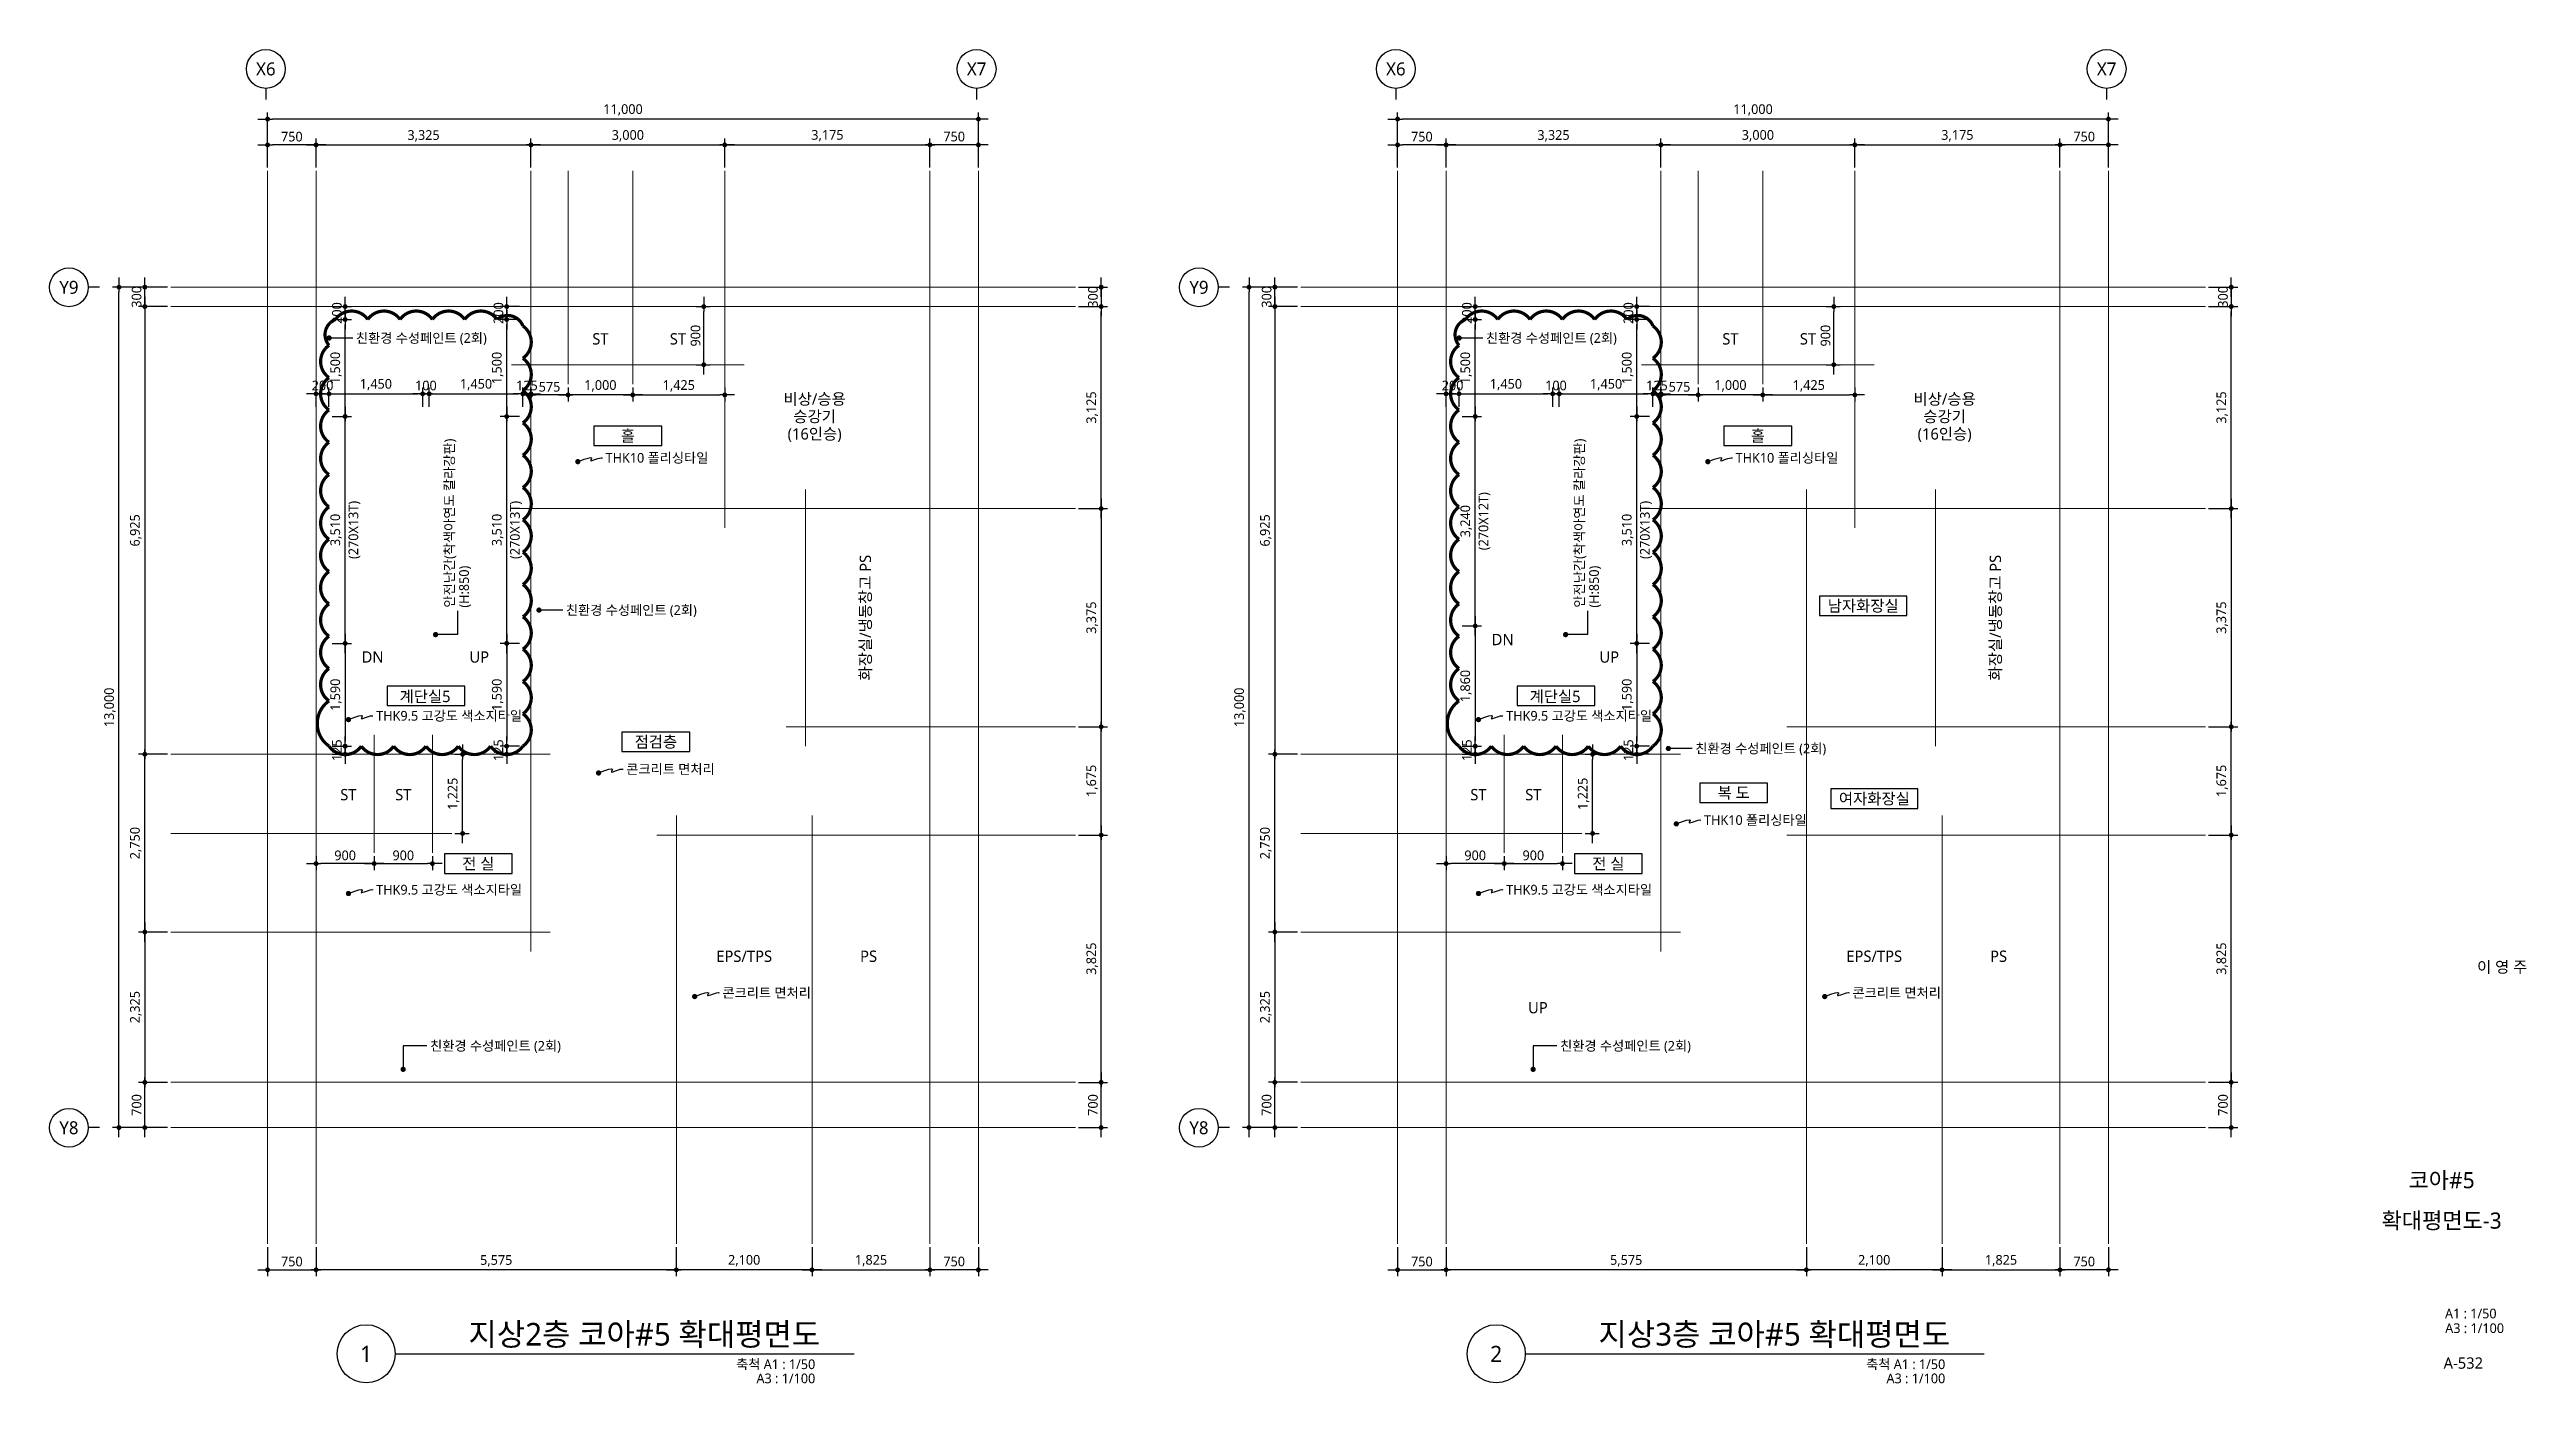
# Model space of a CAD drawing. Header units: millimetres. Extents: x 3320976 to 3527701, y 1183647 to 1243117.
# Drawn here: x 3404976 to 3443308, y 1221647 to 1242280 of the extents above; entities that cross this region are included whole.
import ezdxf
from ezdxf.enums import TextEntityAlignment as Align

# ---------------------------------------------------------------- set-up
doc = ezdxf.new("R2010")
doc.units = ezdxf.units.MM
doc.header["$MEASUREMENT"] = 0
doc.linetypes.add('CEN', pattern=[62, 60, -1, 0, -1])
doc.layers.get('0').update_dxf_attribs({"linetype": 'CONTINUOUS'})
for name, color, linetype, lineweight in [('A-AXIS-BUBL', 7, 'CONTINUOUS', 25), ('A-BORD-TEXT', 3, 'CONTINUOUS', 25), ('A-CNTL', 1, 'CEN', 15), ('A-DIMS', 7, 'CONTINUOUS', 25), ('A-MKXS-LEAD', 7, 'CONTINUOUS', 25), ('A-MKXS-TEXT1', 3, 'CONTINUOUS', 25), ('A-MKXX-NAME', 3, 'CONTINUOUS', 25), ('A-MKXX-SYMB', 7, 'CONTINUOUS', 25), ('A-XXXX-SYMB', 7, 'CONTINUOUS', 25), ('A-XXXX-TXT1', 3, 'CONTINUOUS', 25), ('A-XXXX-TXT2', 3, 'CONTINUOUS', 25), ('REV-202205', 20, 'CONTINUOUS', 25)]:
    doc.layers.add(name, color=color, linetype=linetype, lineweight=lineweight)
doc.styles.add('HY울릉도L', font='')
doc.styles.add('맑은고딕', font='malgun.ttf')
doc.styles.get('HY울릉도L').set_extended_font_data('HYwulM')
doc.dimstyles.new('CDIM', dxfattribs={"dimtxt": 3, "dimasz": 1.5, "dimexe": 2, "dimexo": 1, "dimgap": 1, "dimtad": 1, "dimdec": 0, "dimrnd": 0.5, "dimzin": 0, "dimdsep": 32, "dimlunit": 6, "dimtxsty": 'HY울릉도L', "dimblk1": '_CIDOT', "dimblk2": '_CIDOT', "dimsah": 1, "dimcen": 5.5, "dimclrd": 2, "dimclre": 2, "dimclrt": 7, "dimadec": 0, "dimazin": 0, "dimtfac": 1, "dimtdec": 0, "dimtix": 1, "dimtmove": 2, "dimatfit": 1, "dimldrblk": '_CIDOT', "dimfxl": 1, "dimtolj": 1, "dimtzin": 0, "dimlwd": -1, "dimarcsym": 0})

msp = doc.modelspace()

# ---------------------------------------------------------------- texts
at = {"layer": 'A-BORD-TEXT', "style": '맑은고딕'}
for s, height, p in [('이 영 주', 175, (3443320.6, 1228001.5)), ('A1 : 1/50', 150, (3442845.7, 1222653.9)), ('A3 : 1/100', 150, (3442960.7, 1222427.1)), ('A-532', 175, (3442636, 1221875.3))]:
    msp.add_text(s, height=height, dxfattribs=at).set_placement(p, align=Align.RIGHT)
for s, p in [('코아#5', (3441995, 1224791.7)), ('확대평면도-3', (3441995, 1224166.7))]:
    msp.add_text(s, height=250, dxfattribs=at).set_placement(p, align=Align.MIDDLE_CENTER)
at = {"layer": 'A-MKXS-TEXT1', "style": '맑은고딕'}
for s, p in [('친환경 수성페인트 (2회)', (3409718.5, 1237818.6)), ('친환경 수성페인트 (2회)', (3427206.2, 1237818.6)), ('THK10 폴리싱타일', (3413581.7, 1235964.7)), ('THK10 폴리싱타일', (3431069.2, 1235964.7)), ('친환경 수성페인트 (2회)', (3412968.3, 1233609.9)), ('THK9.5 고강도 색소지타일', (3410031.7, 1231974.9)), ('THK9.5 고강도 색소지타일', (3427519.2, 1231974.9)), ('콘크리트 면처리', (3413902.1, 1231149.8)), ('친환경 수성페인트 (2회)', (3430445.8, 1231469.3)), ('THK10 폴리싱타일', (3430580.5, 1230362.1)), ('THK9.5 고강도 색소지타일', (3410031.7, 1229284.8)), ('THK9.5 고강도 색소지타일', (3427519.2, 1229284.8)), ('콘크리트 면처리', (3415390.1, 1227690.8)), ('콘크리트 면처리', (3432877.6, 1227690.8)), ('친환경 수성페인트 (2회)', (3410865.5, 1226869.3)), ('친환경 수성페인트 (2회)', (3428353, 1226869.3))]:
    msp.add_text(s, height=150, dxfattribs=at).set_placement(p, align=Align.MIDDLE_LEFT)
for s, p in [('안전난간(착색아연도 칼라강판)', (3411163.1, 1233647.4)), ('안전난간(착색아연도 칼라강판)', (3428650.5, 1233647.4)), ('(H:850)', (3411390.6, 1233647.4)), ('(H:850)', (3428878, 1233647.4))]:
    msp.add_text(s, height=150, rotation=90, dxfattribs=at).set_placement(p, align=Align.MIDDLE_LEFT)
at = {"layer": 'A-MKXX-NAME', "style": '맑은고딕'}
for s, p in [('ST', (3413501.3, 1237805.4)), ('ST', (3414701.3, 1237805.4)), ('ST', (3430988.8, 1237805.4)), ('ST', (3432188.8, 1237805.4)), ('홀', (3413926.3, 1236305.4)), ('홀', (3431413.8, 1236305.4)), ('남자화장실', (3433043.8, 1233675.4)), ('DN', (3427463.7, 1233154.5)), ('DN', (3409976.1, 1232884.5)), ('UP', (3411626.3, 1232884.5)), ('UP', (3429113.8, 1232884.5)), ('계단실5', (3410787.7, 1232273.9)), ('계단실5', (3428275.2, 1232273.9)), ('점검층', (3414360.4, 1231572.1)), ('ST', (3409601.3, 1230755.4)), ('ST', (3410451.3, 1230755.4)), ('ST', (3427088.8, 1230755.4)), ('ST', (3427938.8, 1230755.4)), ('복 도', (3431038.8, 1230784.4)), ('여자화장실', (3433216.2, 1230692.9)), ('전 실', (3411611.9, 1229687.9)), ('전 실', (3429099.4, 1229687.9)), ('EPS/TPS', (3415726.3, 1228255.4)), ('PS', (3417651.3, 1228255.4)), ('EPS/TPS', (3433213.8, 1228255.4)), ('PS', (3435138.8, 1228255.4)), ('UP', (3428009.4, 1227459.9))]:
    msp.add_text(s, height=175, dxfattribs=at).set_placement(p, align=Align.MIDDLE_CENTER)
for p in [(3417601.3, 1233492.9), (3435088.8, 1233492.9)]:
    msp.add_text('화장실/냉동창고 PS', height=175, rotation=90, dxfattribs=at).set_placement(p, align=Align.MIDDLE_CENTER)
at = {"layer": 'A-XXXX-TXT1', "style": '맑은고딕'}
for s, p in [('지상2층 코아#5 확대평면도', (3416904.3, 1222128.1)), ('지상3층 코아#5 확대평면도', (3434391.8, 1222128.1))]:
    msp.add_text(s, height=350, dxfattribs=at).set_placement(p, align=Align.BOTTOM_RIGHT)
for s, p in [('1', (3409876.3, 1222105.4)), ('2', (3427363.8, 1222105.4))]:
    msp.add_text(s, height=250, dxfattribs=at).set_placement(p, align=Align.MIDDLE)
for s, p in [('축척 A1 : 1/50', (3416826.4, 1222019.3)), ('축척 A1 : 1/50', (3434313.9, 1222019.3)), ('A3 : 1/100', (3416826.4, 1221800.4)), ('A3 : 1/100', (3434313.9, 1221800.4))]:
    msp.add_text(s, height=150, dxfattribs=at).set_placement(p, align=Align.TOP_RIGHT)
at = {"layer": 'A-XXXX-TXT2', "ltscale": 0.2, "style": '맑은고딕'}
for s, p in [('X6', (3408323.4, 1241980.4)), ('X7', (3419323.4, 1241980.4)), ('Y9', (3405276.3, 1238602.5)), ('Y8', (3405276.3, 1225602.5))]:
    msp.add_text(s, height=200, dxfattribs=at).set_placement(p, align=Align.MIDDLE)

# ---------------------------------------------------------------- blocks, each defined once
blk = doc.blocks.new('_CIDOT')
at = {"color": 0, "linetype": 'ByBlock'}
blk.add_line((2, 0), (-1, 0), dxfattribs=at)
at = {"color": 0, "linetype": 'ByBlock', "const_width": 0.5}
blk.add_lwpolyline([(-0.25, 0, 1), (0.25, 0, 1)], format="xyb", close=True, dxfattribs=at)
blk = doc.blocks.new('*D488')
at = {"layer": 'A-DIMS', "lineweight": -2, "transparency": 16777216}
for p, q in [((-10975, 14850), (-10975, 15700)), ((25, 14850), (25, 15700))]:
    blk.add_line(p, q, dxfattribs=at)
at = {"layer": 'A-DIMS', "transparency": 16777216}
blk.add_line((-50, 15600), (-10900, 15600), dxfattribs=at)
at = {"layer": 'A-DIMS', "transparency": 16777216, "xscale": 75, "yscale": 75, "zscale": 75, "rotation": 180}
blk.add_blockref('_CIDOT', (-10975, 15600), dxfattribs=at)
at = {"layer": 'A-DIMS', "transparency": 16777216, "xscale": 75, "yscale": 75, "zscale": 75}
blk.add_blockref('_CIDOT', (25, 15600), dxfattribs=at)
at = {"layer": 'A-DIMS', "color": 3, "transparency": 16777216, "insert": (-5475, 15740), "char_height": 150, "attachment_point": 5, "style": '맑은고딕'}
blk.add_mtext('\\A1;11,000', dxfattribs=at)
blk = doc.blocks.new('*D489')
at = {"layer": 'A-DIMS', "lineweight": -2, "transparency": 16777216}
for p, q in [((-10975, 14850), (-10975, 15300)), ((-10225, 14849), (-10225, 15300))]:
    blk.add_line(p, q, dxfattribs=at)
at = {"layer": 'A-DIMS', "transparency": 16777216}
blk.add_line((-10300, 15200), (-10900, 15200), dxfattribs=at)
at = {"layer": 'A-DIMS', "transparency": 16777216, "xscale": 75, "yscale": 75, "zscale": 75, "rotation": 180}
blk.add_blockref('_CIDOT', (-10975, 15200), dxfattribs=at)
at = {"layer": 'A-DIMS', "transparency": 16777216, "xscale": 75, "yscale": 75, "zscale": 75}
blk.add_blockref('_CIDOT', (-10225, 15200), dxfattribs=at)
at = {"layer": 'A-DIMS', "color": 3, "transparency": 16777216, "insert": (-10600, 15327), "char_height": 150, "attachment_point": 5, "style": '맑은고딕'}
blk.add_mtext('\\A1;750', dxfattribs=at)
blk = doc.blocks.new('*D490')
at = {"layer": 'A-DIMS', "lineweight": -2, "transparency": 16777216}
for p, q in [((-12525, 13000), (-13375, 13000)), ((-12525, 0), (-13375, 0))]:
    blk.add_line(p, q, dxfattribs=at)
at = {"layer": 'A-DIMS', "transparency": 16777216}
blk.add_line((-13275, 75), (-13275, 12925), dxfattribs=at)
at = {"layer": 'A-DIMS', "transparency": 16777216, "xscale": 75, "yscale": 75, "zscale": 75}
for p, rotation in [((-13275, 13000), 90), ((-13275, 0), 270)]:
    blk.add_blockref('_CIDOT', p, dxfattribs=dict(at, rotation=rotation))
at = {"layer": 'A-DIMS', "color": 3, "transparency": 16777216, "insert": (-13415, 6500), "char_height": 150, "attachment_point": 5, "rotation": 90, "style": '맑은고딕'}
blk.add_mtext('\\A1;13,000', dxfattribs=at)
blk = doc.blocks.new('*D491')
at = {"layer": 'A-DIMS', "lineweight": -2, "transparency": 16777216}
for p, q in [((-12525, 700), (-12975, 700)), ((-12525, 0), (-12975, 0))]:
    blk.add_line(p, q, dxfattribs=at)
at = {"layer": 'A-DIMS', "transparency": 16777216}
blk.add_line((-12875, 75), (-12875, 625), dxfattribs=at)
at = {"layer": 'A-DIMS', "transparency": 16777216, "xscale": 75, "yscale": 75, "zscale": 75}
for p, rotation in [((-12875, 700), 90), ((-12875, 0), 270)]:
    blk.add_blockref('_CIDOT', p, dxfattribs=dict(at, rotation=rotation))
at = {"layer": 'A-DIMS', "color": 3, "transparency": 16777216, "insert": (-13002, 350), "char_height": 150, "attachment_point": 5, "rotation": 90, "style": '맑은고딕'}
blk.add_mtext('\\A1;700', dxfattribs=at)
blk = doc.blocks.new('*D492')
at = {"layer": 'A-DIMS', "transparency": 16777216}
for p, q in [((-12875, 13075), (-12875, 13150)), ((-12875, 12700), (-12875, 13000)), ((-12875, 12625), (-12875, 12550))]:
    blk.add_line(p, q, dxfattribs=at)
at = {"layer": 'A-DIMS', "lineweight": -2, "transparency": 16777216}
for p, q in [((-12525, 13000), (-12975, 13000)), ((-12525, 12700), (-12975, 12700))]:
    blk.add_line(p, q, dxfattribs=at)
at = {"layer": 'A-DIMS', "transparency": 16777216, "xscale": 75, "yscale": 75, "zscale": 75}
for p, rotation in [((-12875, 13000), 270), ((-12875, 12700), 90)]:
    blk.add_blockref('_CIDOT', p, dxfattribs=dict(at, rotation=rotation))
at = {"layer": 'A-DIMS', "color": 3, "transparency": 16777216, "insert": (-13002, 12850), "char_height": 150, "attachment_point": 5, "rotation": 90, "style": '맑은고딕'}
blk.add_mtext('\\A1;300', dxfattribs=at)
blk = doc.blocks.new('*D493')
at = {"layer": 'A-DIMS', "lineweight": -2, "transparency": 16777216}
for p, q in [((1575, 4525), (2025, 4525)), ((1575, 700), (2025, 700))]:
    blk.add_line(p, q, dxfattribs=at)
at = {"layer": 'A-DIMS', "transparency": 16777216}
blk.add_line((1925, 775), (1925, 4450), dxfattribs=at)
at = {"layer": 'A-DIMS', "transparency": 16777216, "xscale": 75, "yscale": 75, "zscale": 75}
for p, rotation in [((1925, 4525), 90), ((1925, 700), 270)]:
    blk.add_blockref('_CIDOT', p, dxfattribs=dict(at, rotation=rotation))
at = {"layer": 'A-DIMS', "color": 3, "transparency": 16777216, "insert": (1785, 2613), "char_height": 150, "attachment_point": 5, "rotation": 90, "style": '맑은고딕'}
blk.add_mtext('\\A1;3,825', dxfattribs=at)
blk = doc.blocks.new('*D494')
at = {"layer": 'A-DIMS', "lineweight": -2, "transparency": 16777216}
for p, q in [((1575, 700), (2025, 700)), ((1575, 0), (2025, 0))]:
    blk.add_line(p, q, dxfattribs=at)
at = {"layer": 'A-DIMS', "transparency": 16777216}
blk.add_line((1925, 75), (1925, 625), dxfattribs=at)
at = {"layer": 'A-DIMS', "transparency": 16777216, "xscale": 75, "yscale": 75, "zscale": 75}
for p, rotation in [((1925, 700), 90), ((1925, 0), 270)]:
    blk.add_blockref('_CIDOT', p, dxfattribs=dict(at, rotation=rotation))
at = {"layer": 'A-DIMS', "color": 3, "transparency": 16777216, "insert": (1798, 350), "char_height": 150, "attachment_point": 5, "rotation": 90, "style": '맑은고딕'}
blk.add_mtext('\\A1;700', dxfattribs=at)
blk = doc.blocks.new('*D495')
at = {"layer": 'A-DIMS', "lineweight": -2, "transparency": 16777216}
for p, q in [((-725, -1850), (-725, -2300)), ((25, -1850), (25, -2300))]:
    blk.add_line(p, q, dxfattribs=at)
at = {"layer": 'A-DIMS', "transparency": 16777216}
blk.add_line((-50, -2200), (-650, -2200), dxfattribs=at)
at = {"layer": 'A-DIMS', "transparency": 16777216, "xscale": 75, "yscale": 75, "zscale": 75, "rotation": 180}
blk.add_blockref('_CIDOT', (-725, -2200), dxfattribs=at)
at = {"layer": 'A-DIMS', "transparency": 16777216, "xscale": 75, "yscale": 75, "zscale": 75}
blk.add_blockref('_CIDOT', (25, -2200), dxfattribs=at)
at = {"layer": 'A-DIMS', "color": 3, "transparency": 16777216, "insert": (-350, -2073), "char_height": 150, "attachment_point": 5, "style": '맑은고딕'}
blk.add_mtext('\\A1;750', dxfattribs=at)
blk = doc.blocks.new('*D496')
at = {"layer": 'A-DIMS', "lineweight": -2, "transparency": 16777216}
for p, q in [((-4650, -1850), (-4650, -2300)), ((-2550, -1850), (-2550, -2300))]:
    blk.add_line(p, q, dxfattribs=at)
at = {"layer": 'A-DIMS', "transparency": 16777216}
blk.add_line((-2625, -2200), (-4575, -2200), dxfattribs=at)
at = {"layer": 'A-DIMS', "transparency": 16777216, "xscale": 75, "yscale": 75, "zscale": 75, "rotation": 180}
blk.add_blockref('_CIDOT', (-4650, -2200), dxfattribs=at)
at = {"layer": 'A-DIMS', "transparency": 16777216, "xscale": 75, "yscale": 75, "zscale": 75}
blk.add_blockref('_CIDOT', (-2550, -2200), dxfattribs=at)
at = {"layer": 'A-DIMS', "color": 3, "transparency": 16777216, "insert": (-3600, -2060), "char_height": 150, "attachment_point": 5, "style": '맑은고딕'}
blk.add_mtext('\\A1;2,100', dxfattribs=at)
blk = doc.blocks.new('*D497')
at = {"layer": 'A-DIMS', "lineweight": -2, "transparency": 16777216}
for p, q in [((-10975, -1850), (-10975, -2300)), ((-10225, -1850), (-10225, -2300))]:
    blk.add_line(p, q, dxfattribs=at)
at = {"layer": 'A-DIMS', "transparency": 16777216}
blk.add_line((-10900, -2200), (-10300, -2200), dxfattribs=at)
at = {"layer": 'A-DIMS', "transparency": 16777216, "xscale": 75, "yscale": 75, "zscale": 75, "rotation": 180}
blk.add_blockref('_CIDOT', (-10975, -2200), dxfattribs=at)
at = {"layer": 'A-DIMS', "transparency": 16777216, "xscale": 75, "yscale": 75, "zscale": 75}
blk.add_blockref('_CIDOT', (-10225, -2200), dxfattribs=at)
at = {"layer": 'A-DIMS', "color": 3, "transparency": 16777216, "insert": (-10600, -2073), "char_height": 150, "attachment_point": 5, "style": '맑은고딕'}
blk.add_mtext('\\A1;750', dxfattribs=at)
blk = doc.blocks.new('*D498')
at = {"layer": 'A-DIMS', "lineweight": -2, "transparency": 16777216}
for p, q in [((-10225, -1850), (-10225, -2300)), ((-4650, -1850), (-4650, -2300))]:
    blk.add_line(p, q, dxfattribs=at)
at = {"layer": 'A-DIMS', "transparency": 16777216}
blk.add_line((-4725, -2200), (-10150, -2200), dxfattribs=at)
at = {"layer": 'A-DIMS', "transparency": 16777216, "xscale": 75, "yscale": 75, "zscale": 75, "rotation": 180}
blk.add_blockref('_CIDOT', (-10225, -2200), dxfattribs=at)
at = {"layer": 'A-DIMS', "transparency": 16777216, "xscale": 75, "yscale": 75, "zscale": 75}
blk.add_blockref('_CIDOT', (-4650, -2200), dxfattribs=at)
at = {"layer": 'A-DIMS', "color": 3, "transparency": 16777216, "insert": (-7438, -2061), "char_height": 150, "attachment_point": 5, "style": '맑은고딕'}
blk.add_mtext('\\A1;5,575', dxfattribs=at)
blk = doc.blocks.new('*D499')
at = {"layer": 'A-DIMS', "lineweight": -2, "transparency": 16777216}
for p, q in [((1575, 9575), (2025, 9575)), ((1575, 6200), (2025, 6200))]:
    blk.add_line(p, q, dxfattribs=at)
at = {"layer": 'A-DIMS', "transparency": 16777216}
blk.add_line((1925, 9500), (1925, 6275), dxfattribs=at)
at = {"layer": 'A-DIMS', "transparency": 16777216, "xscale": 75, "yscale": 75, "zscale": 75}
for p, rotation in [((1925, 9575), 90), ((1925, 6200), 270)]:
    blk.add_blockref('_CIDOT', p, dxfattribs=dict(at, rotation=rotation))
at = {"layer": 'A-DIMS', "color": 3, "transparency": 16777216, "insert": (1785, 7888), "char_height": 150, "attachment_point": 5, "rotation": 90, "style": '맑은고딕'}
blk.add_mtext('\\A1;3,375', dxfattribs=at)
blk = doc.blocks.new('*D500')
at = {"layer": 'A-DIMS', "transparency": 16777216}
for p, q in [((1925, 13075), (1925, 13150)), ((1925, 13000), (1925, 12700)), ((1925, 12625), (1925, 12550))]:
    blk.add_line(p, q, dxfattribs=at)
at = {"layer": 'A-DIMS', "lineweight": -2, "transparency": 16777216}
for p, q in [((1575, 13000), (2025, 13000)), ((1575, 12700), (2025, 12700))]:
    blk.add_line(p, q, dxfattribs=at)
at = {"layer": 'A-DIMS', "transparency": 16777216, "xscale": 75, "yscale": 75, "zscale": 75}
for p, rotation in [((1925, 13000), 270), ((1925, 12700), 90)]:
    blk.add_blockref('_CIDOT', p, dxfattribs=dict(at, rotation=rotation))
at = {"layer": 'A-DIMS', "color": 3, "transparency": 16777216, "insert": (1798, 12850), "char_height": 150, "attachment_point": 5, "rotation": 90, "style": '맑은고딕'}
blk.add_mtext('\\A1;300', dxfattribs=at)
blk = doc.blocks.new('*D501')
at = {"layer": 'A-DIMS', "lineweight": -2, "transparency": 16777216}
for p, q in [((1575, 12700), (2025, 12700)), ((1575, 9575), (2025, 9575))]:
    blk.add_line(p, q, dxfattribs=at)
at = {"layer": 'A-DIMS', "transparency": 16777216}
blk.add_line((1925, 9650), (1925, 12625), dxfattribs=at)
at = {"layer": 'A-DIMS', "transparency": 16777216, "xscale": 75, "yscale": 75, "zscale": 75}
for p, rotation in [((1925, 12700), 90), ((1925, 9575), 270)]:
    blk.add_blockref('_CIDOT', p, dxfattribs=dict(at, rotation=rotation))
at = {"layer": 'A-DIMS', "color": 3, "transparency": 16777216, "insert": (1785, 11138), "char_height": 150, "attachment_point": 5, "rotation": 90, "style": '맑은고딕'}
blk.add_mtext('\\A1;3,125', dxfattribs=at)
blk = doc.blocks.new('*D502')
at = {"layer": 'A-DIMS', "lineweight": -2, "transparency": 16777216}
for p, q in [((-725, 14851), (-725, 15301)), ((25, 14850), (25, 15301))]:
    blk.add_line(p, q, dxfattribs=at)
at = {"layer": 'A-DIMS', "transparency": 16777216}
blk.add_line((-50, 15201), (-650, 15201), dxfattribs=at)
at = {"layer": 'A-DIMS', "transparency": 16777216, "xscale": 75, "yscale": 75, "zscale": 75, "rotation": 180}
blk.add_blockref('_CIDOT', (-725, 15201), dxfattribs=at)
at = {"layer": 'A-DIMS', "transparency": 16777216, "xscale": 75, "yscale": 75, "zscale": 75}
blk.add_blockref('_CIDOT', (25, 15201), dxfattribs=at)
at = {"layer": 'A-DIMS', "color": 3, "transparency": 16777216, "insert": (-350, 15328), "char_height": 150, "attachment_point": 5, "style": '맑은고딕'}
blk.add_mtext('\\A1;750', dxfattribs=at)
blk = doc.blocks.new('*D503')
at = {"layer": 'A-DIMS', "lineweight": -2, "transparency": 16777216}
for p, q in [((-3900, 14849), (-3900, 15301)), ((-725, 14851), (-725, 15301))]:
    blk.add_line(p, q, dxfattribs=at)
at = {"layer": 'A-DIMS', "transparency": 16777216}
blk.add_line((-3825, 15201), (-800, 15201), dxfattribs=at)
at = {"layer": 'A-DIMS', "transparency": 16777216, "xscale": 75, "yscale": 75, "zscale": 75, "rotation": 180}
blk.add_blockref('_CIDOT', (-3900, 15201), dxfattribs=at)
at = {"layer": 'A-DIMS', "transparency": 16777216, "xscale": 75, "yscale": 75, "zscale": 75}
blk.add_blockref('_CIDOT', (-725, 15201), dxfattribs=at)
at = {"layer": 'A-DIMS', "color": 3, "transparency": 16777216, "insert": (-2313, 15341), "char_height": 150, "attachment_point": 5, "style": '맑은고딕'}
blk.add_mtext('\\A1;3,175', dxfattribs=at)
blk = doc.blocks.new('*D504')
at = {"layer": 'A-DIMS', "lineweight": -2, "transparency": 16777216}
for p, q in [((-10225, 14849), (-10225, 15300)), ((-6900, 14849), (-6900, 15300))]:
    blk.add_line(p, q, dxfattribs=at)
at = {"layer": 'A-DIMS', "transparency": 16777216}
blk.add_line((-10150, 15200), (-6975, 15200), dxfattribs=at)
at = {"layer": 'A-DIMS', "transparency": 16777216, "xscale": 75, "yscale": 75, "zscale": 75, "rotation": 180}
blk.add_blockref('_CIDOT', (-10225, 15200), dxfattribs=at)
at = {"layer": 'A-DIMS', "transparency": 16777216, "xscale": 75, "yscale": 75, "zscale": 75}
blk.add_blockref('_CIDOT', (-6900, 15200), dxfattribs=at)
at = {"layer": 'A-DIMS', "color": 3, "transparency": 16777216, "insert": (-8563, 15340), "char_height": 150, "attachment_point": 5, "style": '맑은고딕'}
blk.add_mtext('\\A1;3,325', dxfattribs=at)
blk = doc.blocks.new('*D505')
at = {"layer": 'A-DIMS', "lineweight": -2, "transparency": 16777216}
for p, q in [((-6900, 14849), (-6900, 15301)), ((-3900, 14851), (-3900, 15301))]:
    blk.add_line(p, q, dxfattribs=at)
at = {"layer": 'A-DIMS', "transparency": 16777216}
blk.add_line((-6825, 15201), (-3975, 15201), dxfattribs=at)
at = {"layer": 'A-DIMS', "transparency": 16777216, "xscale": 75, "yscale": 75, "zscale": 75, "rotation": 180}
blk.add_blockref('_CIDOT', (-6900, 15201), dxfattribs=at)
at = {"layer": 'A-DIMS', "transparency": 16777216, "xscale": 75, "yscale": 75, "zscale": 75}
blk.add_blockref('_CIDOT', (-3900, 15201), dxfattribs=at)
at = {"layer": 'A-DIMS', "color": 3, "transparency": 16777216, "insert": (-5400, 15341), "char_height": 150, "attachment_point": 5, "style": '맑은고딕'}
blk.add_mtext('\\A1;3,000', dxfattribs=at)
blk = doc.blocks.new('*D506')
at = {"layer": 'A-DIMS', "lineweight": -2, "transparency": 16777216}
for p, q in [((-12525, 12700), (-12975, 12700)), ((-12525, 5775), (-12975, 5775))]:
    blk.add_line(p, q, dxfattribs=at)
at = {"layer": 'A-DIMS', "transparency": 16777216}
blk.add_line((-12875, 12625), (-12875, 5850), dxfattribs=at)
at = {"layer": 'A-DIMS', "transparency": 16777216, "xscale": 75, "yscale": 75, "zscale": 75}
for p, rotation in [((-12875, 12700), 90), ((-12875, 5775), 270)]:
    blk.add_blockref('_CIDOT', p, dxfattribs=dict(at, rotation=rotation))
at = {"layer": 'A-DIMS', "color": 3, "transparency": 16777216, "insert": (-13015, 9237), "char_height": 150, "attachment_point": 5, "rotation": 90, "style": '맑은고딕'}
blk.add_mtext('\\A1;6,925', dxfattribs=at)
blk = doc.blocks.new('*D507')
at = {"layer": 'A-DIMS', "lineweight": -2, "transparency": 16777216}
for p, q in [((-12525, 3025), (-12975, 3025)), ((-12525, 700), (-12975, 700))]:
    blk.add_line(p, q, dxfattribs=at)
at = {"layer": 'A-DIMS', "transparency": 16777216}
blk.add_line((-12875, 2950), (-12875, 775), dxfattribs=at)
at = {"layer": 'A-DIMS', "transparency": 16777216, "xscale": 75, "yscale": 75, "zscale": 75}
for p, rotation in [((-12875, 3025), 90), ((-12875, 700), 270)]:
    blk.add_blockref('_CIDOT', p, dxfattribs=dict(at, rotation=rotation))
at = {"layer": 'A-DIMS', "color": 3, "transparency": 16777216, "insert": (-13015, 1863), "char_height": 150, "attachment_point": 5, "rotation": 90, "style": '맑은고딕'}
blk.add_mtext('\\A1;2,325', dxfattribs=at)
blk = doc.blocks.new('*D508')
at = {"layer": 'A-DIMS', "lineweight": -2, "transparency": 16777216}
for p, q in [((-12525, 5775), (-12975, 5775)), ((-12525, 3025), (-12975, 3025))]:
    blk.add_line(p, q, dxfattribs=at)
at = {"layer": 'A-DIMS', "transparency": 16777216}
blk.add_line((-12875, 3100), (-12875, 5700), dxfattribs=at)
at = {"layer": 'A-DIMS', "transparency": 16777216, "xscale": 75, "yscale": 75, "zscale": 75}
for p, rotation in [((-12875, 5775), 90), ((-12875, 3025), 270)]:
    blk.add_blockref('_CIDOT', p, dxfattribs=dict(at, rotation=rotation))
at = {"layer": 'A-DIMS', "color": 3, "transparency": 16777216, "insert": (-13015, 4400), "char_height": 150, "attachment_point": 5, "rotation": 90, "style": '맑은고딕'}
blk.add_mtext('\\A1;2,750', dxfattribs=at)
blk = doc.blocks.new('*D509')
at = {"layer": 'A-DIMS', "lineweight": -2, "transparency": 16777216}
for p, q in [((-2550, -1850), (-2550, -2300)), ((-725, -1850), (-725, -2300))]:
    blk.add_line(p, q, dxfattribs=at)
at = {"layer": 'A-DIMS', "transparency": 16777216}
blk.add_line((-2475, -2200), (-800, -2200), dxfattribs=at)
at = {"layer": 'A-DIMS', "transparency": 16777216, "xscale": 75, "yscale": 75, "zscale": 75, "rotation": 180}
blk.add_blockref('_CIDOT', (-2550, -2200), dxfattribs=at)
at = {"layer": 'A-DIMS', "transparency": 16777216, "xscale": 75, "yscale": 75, "zscale": 75}
blk.add_blockref('_CIDOT', (-725, -2200), dxfattribs=at)
at = {"layer": 'A-DIMS', "color": 3, "transparency": 16777216, "insert": (-1638, -2060), "char_height": 150, "attachment_point": 5, "style": '맑은고딕'}
blk.add_mtext('\\A1;1,825', dxfattribs=at)
blk = doc.blocks.new('*D510')
at = {"layer": 'A-DIMS', "lineweight": -2, "transparency": 16777216}
for p, q in [((1575, 6200), (2025, 6200)), ((1575, 4525), (2025, 4525))]:
    blk.add_line(p, q, dxfattribs=at)
at = {"layer": 'A-DIMS', "transparency": 16777216}
blk.add_line((1925, 4600), (1925, 6125), dxfattribs=at)
at = {"layer": 'A-DIMS', "transparency": 16777216, "xscale": 75, "yscale": 75, "zscale": 75}
for p, rotation in [((1925, 6200), 90), ((1925, 4525), 270)]:
    blk.add_blockref('_CIDOT', p, dxfattribs=dict(at, rotation=rotation))
at = {"layer": 'A-DIMS', "color": 3, "transparency": 16777216, "insert": (1785, 5363), "char_height": 150, "attachment_point": 5, "rotation": 90, "style": '맑은고딕'}
blk.add_mtext('\\A1;1,675', dxfattribs=at)
blk = doc.blocks.new('*D65')
at = {"layer": 'A-DIMS', "lineweight": -2, "transparency": 16777216}
for p, q in [((3410001, 1229805), (3410001, 1229588)), ((3410901, 1229805), (3410901, 1229588))]:
    blk.add_line(p, q, dxfattribs=at)
at = {"layer": 'A-DIMS', "transparency": 16777216}
blk.add_line((3410076, 1229688), (3410826, 1229688), dxfattribs=at)
at = {"layer": 'A-DIMS', "transparency": 16777216, "xscale": 75, "yscale": 75, "zscale": 75, "rotation": 180}
blk.add_blockref('_CIDOT', (3410001, 1229688), dxfattribs=at)
at = {"layer": 'A-DIMS', "transparency": 16777216, "xscale": 75, "yscale": 75, "zscale": 75}
blk.add_blockref('_CIDOT', (3410901, 1229688), dxfattribs=at)
at = {"layer": 'A-DIMS', "color": 3, "transparency": 16777216, "insert": (3410451, 1229815), "char_height": 150, "attachment_point": 5, "style": '맑은고딕'}
blk.add_mtext('\\A1;900', dxfattribs=at)
blk = doc.blocks.new('*D66')
at = {"layer": 'A-DIMS', "lineweight": -2, "transparency": 16777216}
for p, q in [((3409101, 1229805), (3409101, 1229588)), ((3410001, 1229805), (3410001, 1229588))]:
    blk.add_line(p, q, dxfattribs=at)
at = {"layer": 'A-DIMS', "transparency": 16777216}
blk.add_line((3409926, 1229688), (3409176, 1229688), dxfattribs=at)
at = {"layer": 'A-DIMS', "transparency": 16777216, "xscale": 75, "yscale": 75, "zscale": 75, "rotation": 180}
blk.add_blockref('_CIDOT', (3409101, 1229688), dxfattribs=at)
at = {"layer": 'A-DIMS', "transparency": 16777216, "xscale": 75, "yscale": 75, "zscale": 75}
blk.add_blockref('_CIDOT', (3410001, 1229688), dxfattribs=at)
at = {"layer": 'A-DIMS', "color": 3, "transparency": 16777216, "insert": (3409551, 1229815), "char_height": 150, "attachment_point": 5, "style": '맑은고딕'}
blk.add_mtext('\\A1;900', dxfattribs=at)
blk = doc.blocks.new('*D67')
at = {"layer": 'A-DIMS', "lineweight": -2, "transparency": 16777216}
for p, q in [((3411251, 1231380), (3411469, 1231380)), ((3411251, 1230155), (3411469, 1230155))]:
    blk.add_line(p, q, dxfattribs=at)
at = {"layer": 'A-DIMS', "transparency": 16777216}
blk.add_line((3411369, 1230230), (3411369, 1231305), dxfattribs=at)
at = {"layer": 'A-DIMS', "transparency": 16777216, "xscale": 75, "yscale": 75, "zscale": 75}
for p, rotation in [((3411369, 1231380), 90), ((3411369, 1230155), 270)]:
    blk.add_blockref('_CIDOT', p, dxfattribs=dict(at, rotation=rotation))
at = {"layer": 'A-DIMS', "color": 3, "transparency": 16777216, "insert": (3411228, 1230768), "char_height": 150, "attachment_point": 5, "rotation": 90, "style": '맑은고딕'}
blk.add_mtext('\\A1;1,225', dxfattribs=at)
blk = doc.blocks.new('*D68')
at = {"layer": 'A-DIMS', "lineweight": -2, "transparency": 16777216}
for p, q in [((3414001, 1237055), (3414001, 1236838)), ((3415426, 1237055), (3415426, 1236838))]:
    blk.add_line(p, q, dxfattribs=at)
at = {"layer": 'A-DIMS', "transparency": 16777216}
blk.add_line((3414076, 1236938), (3415351, 1236938), dxfattribs=at)
at = {"layer": 'A-DIMS', "transparency": 16777216, "xscale": 75, "yscale": 75, "zscale": 75, "rotation": 180}
blk.add_blockref('_CIDOT', (3414001, 1236938), dxfattribs=at)
at = {"layer": 'A-DIMS', "transparency": 16777216, "xscale": 75, "yscale": 75, "zscale": 75}
blk.add_blockref('_CIDOT', (3415426, 1236938), dxfattribs=at)
at = {"layer": 'A-DIMS', "color": 3, "transparency": 16777216, "insert": (3414714, 1237078), "char_height": 150, "attachment_point": 5, "style": '맑은고딕'}
blk.add_mtext('\\A1;1,425', dxfattribs=at)
blk = doc.blocks.new('*D69')
at = {"layer": 'A-DIMS', "lineweight": -2, "transparency": 16777216}
for p, q in [((3413001, 1237055), (3413001, 1236838)), ((3414001, 1237055), (3414001, 1236838))]:
    blk.add_line(p, q, dxfattribs=at)
at = {"layer": 'A-DIMS', "transparency": 16777216}
blk.add_line((3413926, 1236938), (3413076, 1236938), dxfattribs=at)
at = {"layer": 'A-DIMS', "transparency": 16777216, "xscale": 75, "yscale": 75, "zscale": 75, "rotation": 180}
blk.add_blockref('_CIDOT', (3413001, 1236938), dxfattribs=at)
at = {"layer": 'A-DIMS', "transparency": 16777216, "xscale": 75, "yscale": 75, "zscale": 75}
blk.add_blockref('_CIDOT', (3414001, 1236938), dxfattribs=at)
at = {"layer": 'A-DIMS', "color": 3, "transparency": 16777216, "insert": (3413501, 1237078), "char_height": 150, "attachment_point": 5, "style": '맑은고딕'}
blk.add_mtext('\\A1;1,000', dxfattribs=at)
blk = doc.blocks.new('*D70')
at = {"layer": 'A-DIMS', "lineweight": -2, "transparency": 16777216}
for p, q in [((3412426, 1237055), (3412426, 1236838)), ((3413001, 1237055), (3413001, 1236838))]:
    blk.add_line(p, q, dxfattribs=at)
at = {"layer": 'A-DIMS', "transparency": 16777216}
blk.add_line((3412926, 1236938), (3412501, 1236938), dxfattribs=at)
at = {"layer": 'A-DIMS', "transparency": 16777216, "xscale": 75, "yscale": 75, "zscale": 75, "rotation": 180}
blk.add_blockref('_CIDOT', (3412426, 1236938), dxfattribs=at)
at = {"layer": 'A-DIMS', "transparency": 16777216, "xscale": 75, "yscale": 75, "zscale": 75}
blk.add_blockref('_CIDOT', (3413001, 1236938), dxfattribs=at)
at = {"layer": 'A-DIMS', "color": 3, "transparency": 16777216, "insert": (3412714, 1237064), "char_height": 150, "attachment_point": 5, "style": '맑은고딕'}
blk.add_mtext('\\A1;575', dxfattribs=at)
blk = doc.blocks.new('*D71')
at = {"layer": 'A-DIMS', "lineweight": -2, "transparency": 16777216}
for p, q in [((3414984, 1238305), (3415201, 1238305)), ((3414984, 1237405), (3415201, 1237405))]:
    blk.add_line(p, q, dxfattribs=at)
at = {"layer": 'A-DIMS', "transparency": 16777216}
blk.add_line((3415101, 1237480), (3415101, 1238230), dxfattribs=at)
at = {"layer": 'A-DIMS', "transparency": 16777216, "xscale": 75, "yscale": 75, "zscale": 75}
for p, rotation in [((3415101, 1238305), 90), ((3415101, 1237405), 270)]:
    blk.add_blockref('_CIDOT', p, dxfattribs=dict(at, rotation=rotation))
at = {"layer": 'A-DIMS', "color": 3, "transparency": 16777216, "insert": (3414974, 1237855), "char_height": 150, "attachment_point": 5, "rotation": 90, "style": '맑은고딕'}
blk.add_mtext('\\A1;900', dxfattribs=at)
blk = doc.blocks.new('비상승용승강기16인승')
at = {"layer": 'A-MKXX-NAME', "style": '맑은고딕'}
for s, p in [('비상/승용', (0, 270)), ('승강기', (0, 0)), ('(16인승)', (0, -270))]:
    blk.add_text(s, height=175, dxfattribs=at).set_placement(p, align=Align.MIDDLE_CENTER)
blk = doc.blocks.new('*D72')
at = {"layer": 'A-DIMS', "lineweight": -2, "transparency": 16777216}
for p, q in [((3427489, 1229805), (3427489, 1229588)), ((3428389, 1229805), (3428389, 1229588))]:
    blk.add_line(p, q, dxfattribs=at)
at = {"layer": 'A-DIMS', "transparency": 16777216}
blk.add_line((3427564, 1229688), (3428314, 1229688), dxfattribs=at)
at = {"layer": 'A-DIMS', "transparency": 16777216, "xscale": 75, "yscale": 75, "zscale": 75, "rotation": 180}
blk.add_blockref('_CIDOT', (3427489, 1229688), dxfattribs=at)
at = {"layer": 'A-DIMS', "transparency": 16777216, "xscale": 75, "yscale": 75, "zscale": 75}
blk.add_blockref('_CIDOT', (3428389, 1229688), dxfattribs=at)
at = {"layer": 'A-DIMS', "color": 3, "transparency": 16777216, "insert": (3427939, 1229815), "char_height": 150, "attachment_point": 5, "style": '맑은고딕'}
blk.add_mtext('\\A1;900', dxfattribs=at)
blk = doc.blocks.new('*D73')
at = {"layer": 'A-DIMS', "lineweight": -2, "transparency": 16777216}
for p, q in [((3426589, 1229805), (3426589, 1229588)), ((3427489, 1229805), (3427489, 1229588))]:
    blk.add_line(p, q, dxfattribs=at)
at = {"layer": 'A-DIMS', "transparency": 16777216}
blk.add_line((3427414, 1229688), (3426664, 1229688), dxfattribs=at)
at = {"layer": 'A-DIMS', "transparency": 16777216, "xscale": 75, "yscale": 75, "zscale": 75, "rotation": 180}
blk.add_blockref('_CIDOT', (3426589, 1229688), dxfattribs=at)
at = {"layer": 'A-DIMS', "transparency": 16777216, "xscale": 75, "yscale": 75, "zscale": 75}
blk.add_blockref('_CIDOT', (3427489, 1229688), dxfattribs=at)
at = {"layer": 'A-DIMS', "color": 3, "transparency": 16777216, "insert": (3427039, 1229815), "char_height": 150, "attachment_point": 5, "style": '맑은고딕'}
blk.add_mtext('\\A1;900', dxfattribs=at)
blk = doc.blocks.new('*D74')
at = {"layer": 'A-DIMS', "lineweight": -2, "transparency": 16777216}
for p, q in [((3428739, 1231380), (3428956, 1231380)), ((3428739, 1230155), (3428956, 1230155))]:
    blk.add_line(p, q, dxfattribs=at)
at = {"layer": 'A-DIMS', "transparency": 16777216}
blk.add_line((3428856, 1230230), (3428856, 1231305), dxfattribs=at)
at = {"layer": 'A-DIMS', "transparency": 16777216, "xscale": 75, "yscale": 75, "zscale": 75}
for p, rotation in [((3428856, 1231380), 90), ((3428856, 1230155), 270)]:
    blk.add_blockref('_CIDOT', p, dxfattribs=dict(at, rotation=rotation))
at = {"layer": 'A-DIMS', "color": 3, "transparency": 16777216, "insert": (3428716, 1230768), "char_height": 150, "attachment_point": 5, "rotation": 90, "style": '맑은고딕'}
blk.add_mtext('\\A1;1,225', dxfattribs=at)
blk = doc.blocks.new('*D75')
at = {"layer": 'A-DIMS', "lineweight": -2, "transparency": 16777216}
for p, q in [((3431489, 1237055), (3431489, 1236838)), ((3432914, 1237055), (3432914, 1236838))]:
    blk.add_line(p, q, dxfattribs=at)
at = {"layer": 'A-DIMS', "transparency": 16777216}
blk.add_line((3431564, 1236938), (3432839, 1236938), dxfattribs=at)
at = {"layer": 'A-DIMS', "transparency": 16777216, "xscale": 75, "yscale": 75, "zscale": 75, "rotation": 180}
blk.add_blockref('_CIDOT', (3431489, 1236938), dxfattribs=at)
at = {"layer": 'A-DIMS', "transparency": 16777216, "xscale": 75, "yscale": 75, "zscale": 75}
blk.add_blockref('_CIDOT', (3432914, 1236938), dxfattribs=at)
at = {"layer": 'A-DIMS', "color": 3, "transparency": 16777216, "insert": (3432201, 1237078), "char_height": 150, "attachment_point": 5, "style": '맑은고딕'}
blk.add_mtext('\\A1;1,425', dxfattribs=at)
blk = doc.blocks.new('*D76')
at = {"layer": 'A-DIMS', "lineweight": -2, "transparency": 16777216}
for p, q in [((3430489, 1237055), (3430489, 1236838)), ((3431489, 1237055), (3431489, 1236838))]:
    blk.add_line(p, q, dxfattribs=at)
at = {"layer": 'A-DIMS', "transparency": 16777216}
blk.add_line((3431414, 1236938), (3430564, 1236938), dxfattribs=at)
at = {"layer": 'A-DIMS', "transparency": 16777216, "xscale": 75, "yscale": 75, "zscale": 75, "rotation": 180}
blk.add_blockref('_CIDOT', (3430489, 1236938), dxfattribs=at)
at = {"layer": 'A-DIMS', "transparency": 16777216, "xscale": 75, "yscale": 75, "zscale": 75}
blk.add_blockref('_CIDOT', (3431489, 1236938), dxfattribs=at)
at = {"layer": 'A-DIMS', "color": 3, "transparency": 16777216, "insert": (3430989, 1237078), "char_height": 150, "attachment_point": 5, "style": '맑은고딕'}
blk.add_mtext('\\A1;1,000', dxfattribs=at)
blk = doc.blocks.new('*D77')
at = {"layer": 'A-DIMS', "lineweight": -2, "transparency": 16777216}
for p, q in [((3429914, 1237055), (3429914, 1236838)), ((3430489, 1237055), (3430489, 1236838))]:
    blk.add_line(p, q, dxfattribs=at)
at = {"layer": 'A-DIMS', "transparency": 16777216}
blk.add_line((3430414, 1236938), (3429989, 1236938), dxfattribs=at)
at = {"layer": 'A-DIMS', "transparency": 16777216, "xscale": 75, "yscale": 75, "zscale": 75, "rotation": 180}
blk.add_blockref('_CIDOT', (3429914, 1236938), dxfattribs=at)
at = {"layer": 'A-DIMS', "transparency": 16777216, "xscale": 75, "yscale": 75, "zscale": 75}
blk.add_blockref('_CIDOT', (3430489, 1236938), dxfattribs=at)
at = {"layer": 'A-DIMS', "color": 3, "transparency": 16777216, "insert": (3430201, 1237064), "char_height": 150, "attachment_point": 5, "style": '맑은고딕'}
blk.add_mtext('\\A1;575', dxfattribs=at)
blk = doc.blocks.new('*D78')
at = {"layer": 'A-DIMS', "lineweight": -2, "transparency": 16777216}
for p, q in [((3432471, 1238305), (3432689, 1238305)), ((3432471, 1237405), (3432689, 1237405))]:
    blk.add_line(p, q, dxfattribs=at)
at = {"layer": 'A-DIMS', "transparency": 16777216}
blk.add_line((3432589, 1237480), (3432589, 1238230), dxfattribs=at)
at = {"layer": 'A-DIMS', "transparency": 16777216, "xscale": 75, "yscale": 75, "zscale": 75}
for p, rotation in [((3432589, 1238305), 90), ((3432589, 1237405), 270)]:
    blk.add_blockref('_CIDOT', p, dxfattribs=dict(at, rotation=rotation))
at = {"layer": 'A-DIMS', "color": 3, "transparency": 16777216, "insert": (3432461, 1237855), "char_height": 150, "attachment_point": 5, "rotation": 90, "style": '맑은고딕'}
blk.add_mtext('\\A1;900', dxfattribs=at)
blk = doc.blocks.new('*D267')
at = {"layer": 'A-DIMS', "lineweight": -2, "transparency": 16777216}
for p, q in [((3410851, 1236755), (3410851, 1237055)), ((3412301, 1236755), (3412301, 1237055))]:
    blk.add_line(p, q, dxfattribs=at)
at = {"layer": 'A-DIMS', "transparency": 16777216}
blk.add_line((3410926, 1236955), (3412226, 1236955), dxfattribs=at)
at = {"layer": 'A-DIMS', "transparency": 16777216, "xscale": 75, "yscale": 75, "zscale": 75, "rotation": 180}
blk.add_blockref('_CIDOT', (3410851, 1236955), dxfattribs=at)
at = {"layer": 'A-DIMS', "transparency": 16777216, "xscale": 75, "yscale": 75, "zscale": 75}
blk.add_blockref('_CIDOT', (3412301, 1236955), dxfattribs=at)
at = {"layer": 'A-DIMS', "color": 3, "transparency": 16777216, "insert": (3411576, 1237096), "char_height": 150, "attachment_point": 5, "style": '맑은고딕'}
blk.add_mtext('\\A1;1,450', dxfattribs=at)
blk = doc.blocks.new('*D268')
at = {"layer": 'A-DIMS', "lineweight": -2, "transparency": 16777216}
for p, q in [((3412251, 1236605), (3411951, 1236605)), ((3412251, 1233095), (3411951, 1233095))]:
    blk.add_line(p, q, dxfattribs=at)
at = {"layer": 'A-DIMS', "transparency": 16777216}
blk.add_line((3412051, 1233170), (3412051, 1236530), dxfattribs=at)
at = {"layer": 'A-DIMS', "transparency": 16777216, "xscale": 75, "yscale": 75, "zscale": 75}
for p, rotation in [((3412051, 1236605), 90), ((3412051, 1233095), 270)]:
    blk.add_blockref('_CIDOT', p, dxfattribs=dict(at, rotation=rotation))
at = {"layer": 'A-DIMS', "color": 3, "transparency": 16777216, "char_height": 150, "attachment_point": 5, "rotation": 90, "style": '맑은고딕'}
for s, insert in [('\\A1;3,510', (3411911, 1234850)), ('\\A1;(270X13T)', (3412195, 1234850))]:
    blk.add_mtext(s, dxfattribs=dict(at, insert=insert))
blk = doc.blocks.new('*D269')
at = {"layer": 'A-DIMS', "lineweight": -2, "transparency": 16777216}
for p, q in [((3412251, 1233095), (3411951, 1233095)), ((3412251, 1231505), (3411951, 1231505))]:
    blk.add_line(p, q, dxfattribs=at)
at = {"layer": 'A-DIMS', "transparency": 16777216}
blk.add_line((3412051, 1233020), (3412051, 1231580), dxfattribs=at)
at = {"layer": 'A-DIMS', "transparency": 16777216, "xscale": 75, "yscale": 75, "zscale": 75}
for p, rotation in [((3412051, 1233095), 90), ((3412051, 1231505), 270)]:
    blk.add_blockref('_CIDOT', p, dxfattribs=dict(at, rotation=rotation))
at = {"layer": 'A-DIMS', "color": 3, "transparency": 16777216, "insert": (3411911, 1232300), "char_height": 150, "attachment_point": 5, "rotation": 90, "style": '맑은고딕'}
blk.add_mtext('\\A1;1,590', dxfattribs=at)
blk = doc.blocks.new('*D270')
at = {"layer": 'A-DIMS', "lineweight": -2, "transparency": 16777216}
for p, q in [((3412251, 1238105), (3411951, 1238105)), ((3412251, 1236605), (3411951, 1236605))]:
    blk.add_line(p, q, dxfattribs=at)
at = {"layer": 'A-DIMS', "transparency": 16777216}
blk.add_line((3412051, 1236680), (3412051, 1238030), dxfattribs=at)
at = {"layer": 'A-DIMS', "transparency": 16777216, "xscale": 75, "yscale": 75, "zscale": 75}
for p, rotation in [((3412051, 1238105), 90), ((3412051, 1236605), 270)]:
    blk.add_blockref('_CIDOT', p, dxfattribs=dict(at, rotation=rotation))
at = {"layer": 'A-DIMS', "color": 3, "transparency": 16777216, "insert": (3411911, 1237355), "char_height": 150, "attachment_point": 5, "rotation": 90, "style": '맑은고딕'}
blk.add_mtext('\\A1;1,500', dxfattribs=at)
blk = doc.blocks.new('*D271')
at = {"layer": 'A-DIMS', "lineweight": -2, "transparency": 16777216}
for p, q in [((3412251, 1238305), (3411951, 1238305)), ((3412251, 1238105), (3411951, 1238105))]:
    blk.add_line(p, q, dxfattribs=at)
at = {"layer": 'A-DIMS', "transparency": 16777216}
for p, q in [((3412051, 1238380), (3412051, 1238455)), ((3412051, 1238105), (3412051, 1238305)), ((3412051, 1238030), (3412051, 1237955))]:
    blk.add_line(p, q, dxfattribs=at)
at = {"layer": 'A-DIMS', "transparency": 16777216, "xscale": 75, "yscale": 75, "zscale": 75}
for p, rotation in [((3412051, 1238305), 270), ((3412051, 1238105), 90)]:
    blk.add_blockref('_CIDOT', p, dxfattribs=dict(at, rotation=rotation))
at = {"layer": 'A-DIMS', "color": 3, "transparency": 16777216, "insert": (3411924, 1238205), "char_height": 150, "attachment_point": 5, "rotation": 90, "style": '맑은고딕'}
blk.add_mtext('\\A1;200', dxfattribs=at)
blk = doc.blocks.new('*D272')
at = {"layer": 'A-DIMS', "transparency": 16777216}
for p, q in [((3412051, 1231580), (3412051, 1231655)), ((3412051, 1231505), (3412051, 1231380)), ((3412051, 1231305), (3412051, 1231230))]:
    blk.add_line(p, q, dxfattribs=at)
at = {"layer": 'A-DIMS', "lineweight": -2, "transparency": 16777216}
for p, q in [((3412251, 1231505), (3411951, 1231505)), ((3412251, 1231380), (3411951, 1231380))]:
    blk.add_line(p, q, dxfattribs=at)
at = {"layer": 'A-DIMS', "transparency": 16777216, "xscale": 75, "yscale": 75, "zscale": 75}
for p, rotation in [((3412051, 1231505), 270), ((3412051, 1231380), 90)]:
    blk.add_blockref('_CIDOT', p, dxfattribs=dict(at, rotation=rotation))
at = {"layer": 'A-DIMS', "color": 3, "transparency": 16777216, "insert": (3411923, 1231443), "char_height": 150, "attachment_point": 5, "rotation": 90, "style": '맑은고딕'}
blk.add_mtext('\\A1;125', dxfattribs=at)
blk = doc.blocks.new('*D262')
at = {"layer": 'A-DIMS', "lineweight": -2, "transparency": 16777216}
for p, q in [((3409351, 1236605), (3409651, 1236605)), ((3409351, 1233095), (3409651, 1233095))]:
    blk.add_line(p, q, dxfattribs=at)
at = {"layer": 'A-DIMS', "transparency": 16777216}
blk.add_line((3409551, 1233170), (3409551, 1236530), dxfattribs=at)
at = {"layer": 'A-DIMS', "transparency": 16777216, "xscale": 75, "yscale": 75, "zscale": 75}
for p, rotation in [((3409551, 1236605), 90), ((3409551, 1233095), 270)]:
    blk.add_blockref('_CIDOT', p, dxfattribs=dict(at, rotation=rotation))
at = {"layer": 'A-DIMS', "color": 3, "transparency": 16777216, "char_height": 150, "attachment_point": 5, "rotation": 90, "style": '맑은고딕'}
for s, insert in [('\\A1;3,510', (3409411, 1234850)), ('\\A1;(270X13T)', (3409695, 1234850))]:
    blk.add_mtext(s, dxfattribs=dict(at, insert=insert))
blk = doc.blocks.new('*D263')
at = {"layer": 'A-DIMS', "lineweight": -2, "transparency": 16777216}
for p, q in [((3409351, 1233095), (3409651, 1233095)), ((3409351, 1231505), (3409651, 1231505))]:
    blk.add_line(p, q, dxfattribs=at)
at = {"layer": 'A-DIMS', "transparency": 16777216}
blk.add_line((3409551, 1233020), (3409551, 1231580), dxfattribs=at)
at = {"layer": 'A-DIMS', "transparency": 16777216, "xscale": 75, "yscale": 75, "zscale": 75}
for p, rotation in [((3409551, 1233095), 90), ((3409551, 1231505), 270)]:
    blk.add_blockref('_CIDOT', p, dxfattribs=dict(at, rotation=rotation))
at = {"layer": 'A-DIMS', "color": 3, "transparency": 16777216, "insert": (3409411, 1232300), "char_height": 150, "attachment_point": 5, "rotation": 90, "style": '맑은고딕'}
blk.add_mtext('\\A1;1,590', dxfattribs=at)
blk = doc.blocks.new('*D264')
at = {"layer": 'A-DIMS', "lineweight": -2, "transparency": 16777216}
for p, q in [((3409351, 1238105), (3409651, 1238105)), ((3409351, 1236605), (3409651, 1236605))]:
    blk.add_line(p, q, dxfattribs=at)
at = {"layer": 'A-DIMS', "transparency": 16777216}
blk.add_line((3409551, 1236680), (3409551, 1238030), dxfattribs=at)
at = {"layer": 'A-DIMS', "transparency": 16777216, "xscale": 75, "yscale": 75, "zscale": 75}
for p, rotation in [((3409551, 1238105), 90), ((3409551, 1236605), 270)]:
    blk.add_blockref('_CIDOT', p, dxfattribs=dict(at, rotation=rotation))
at = {"layer": 'A-DIMS', "color": 3, "transparency": 16777216, "insert": (3409411, 1237355), "char_height": 150, "attachment_point": 5, "rotation": 90, "style": '맑은고딕'}
blk.add_mtext('\\A1;1,500', dxfattribs=at)
blk = doc.blocks.new('*D265')
at = {"layer": 'A-DIMS', "lineweight": -2, "transparency": 16777216}
for p, q in [((3409351, 1238305), (3409651, 1238305)), ((3409351, 1238105), (3409651, 1238105))]:
    blk.add_line(p, q, dxfattribs=at)
at = {"layer": 'A-DIMS', "transparency": 16777216}
for p, q in [((3409551, 1238380), (3409551, 1238455)), ((3409551, 1238105), (3409551, 1238305)), ((3409551, 1238030), (3409551, 1237955))]:
    blk.add_line(p, q, dxfattribs=at)
at = {"layer": 'A-DIMS', "transparency": 16777216, "xscale": 75, "yscale": 75, "zscale": 75}
for p, rotation in [((3409551, 1238305), 270), ((3409551, 1238105), 90)]:
    blk.add_blockref('_CIDOT', p, dxfattribs=dict(at, rotation=rotation))
at = {"layer": 'A-DIMS', "color": 3, "transparency": 16777216, "insert": (3409424, 1238205), "char_height": 150, "attachment_point": 5, "rotation": 90, "style": '맑은고딕'}
blk.add_mtext('\\A1;200', dxfattribs=at)
blk = doc.blocks.new('*D266')
at = {"layer": 'A-DIMS', "transparency": 16777216}
for p, q in [((3409551, 1231580), (3409551, 1231655)), ((3409551, 1231505), (3409551, 1231380)), ((3409551, 1231305), (3409551, 1231230))]:
    blk.add_line(p, q, dxfattribs=at)
at = {"layer": 'A-DIMS', "lineweight": -2, "transparency": 16777216}
for p, q in [((3409351, 1231505), (3409651, 1231505)), ((3409351, 1231380), (3409651, 1231380))]:
    blk.add_line(p, q, dxfattribs=at)
at = {"layer": 'A-DIMS', "transparency": 16777216, "xscale": 75, "yscale": 75, "zscale": 75}
for p, rotation in [((3409551, 1231505), 270), ((3409551, 1231380), 90)]:
    blk.add_blockref('_CIDOT', p, dxfattribs=dict(at, rotation=rotation))
at = {"layer": 'A-DIMS', "color": 3, "transparency": 16777216, "insert": (3409423, 1231443), "char_height": 150, "attachment_point": 5, "rotation": 90, "style": '맑은고딕'}
blk.add_mtext('\\A1;125', dxfattribs=at)
blk = doc.blocks.new('*D259')
at = {"layer": 'A-DIMS', "lineweight": -2, "transparency": 16777216}
for p, q in [((3409301, 1236755), (3409301, 1237055)), ((3410751, 1236755), (3410751, 1237055))]:
    blk.add_line(p, q, dxfattribs=at)
at = {"layer": 'A-DIMS', "transparency": 16777216}
blk.add_line((3409376, 1236955), (3410676, 1236955), dxfattribs=at)
at = {"layer": 'A-DIMS', "transparency": 16777216, "xscale": 75, "yscale": 75, "zscale": 75, "rotation": 180}
blk.add_blockref('_CIDOT', (3409301, 1236955), dxfattribs=at)
at = {"layer": 'A-DIMS', "transparency": 16777216, "xscale": 75, "yscale": 75, "zscale": 75}
blk.add_blockref('_CIDOT', (3410751, 1236955), dxfattribs=at)
at = {"layer": 'A-DIMS', "color": 3, "transparency": 16777216, "insert": (3410026, 1237096), "char_height": 150, "attachment_point": 5, "style": '맑은고딕'}
blk.add_mtext('\\A1;1,450', dxfattribs=at)
blk = doc.blocks.new('*D260')
at = {"layer": 'A-DIMS', "lineweight": -2, "transparency": 16777216}
for p, q in [((3410751, 1236755), (3410751, 1237055)), ((3410851, 1236755), (3410851, 1237055))]:
    blk.add_line(p, q, dxfattribs=at)
at = {"layer": 'A-DIMS', "transparency": 16777216}
for p, q in [((3410676, 1236955), (3410601, 1236955)), ((3410851, 1236955), (3410751, 1236955)), ((3410926, 1236955), (3411001, 1236955))]:
    blk.add_line(p, q, dxfattribs=at)
at = {"layer": 'A-DIMS', "transparency": 16777216, "xscale": 75, "yscale": 75, "zscale": 75}
blk.add_blockref('_CIDOT', (3410751, 1236955), dxfattribs=at)
at = {"layer": 'A-DIMS', "transparency": 16777216, "xscale": 75, "yscale": 75, "zscale": 75, "rotation": 180}
blk.add_blockref('_CIDOT', (3410851, 1236955), dxfattribs=at)
at = {"layer": 'A-DIMS', "color": 3, "transparency": 16777216, "insert": (3410801, 1237083), "char_height": 150, "attachment_point": 5, "style": '맑은고딕'}
blk.add_mtext('\\A1;100', dxfattribs=at)
blk = doc.blocks.new('*D261')
at = {"layer": 'A-DIMS', "lineweight": -2, "transparency": 16777216}
for p, q in [((3409101, 1236755), (3409101, 1237055)), ((3409301, 1236755), (3409301, 1237055))]:
    blk.add_line(p, q, dxfattribs=at)
at = {"layer": 'A-DIMS', "transparency": 16777216}
for p, q in [((3409026, 1236955), (3408951, 1236955)), ((3409101, 1236955), (3409301, 1236955)), ((3409376, 1236955), (3409451, 1236955))]:
    blk.add_line(p, q, dxfattribs=at)
at = {"layer": 'A-DIMS', "transparency": 16777216, "xscale": 75, "yscale": 75, "zscale": 75}
blk.add_blockref('_CIDOT', (3409101, 1236955), dxfattribs=at)
at = {"layer": 'A-DIMS', "transparency": 16777216, "xscale": 75, "yscale": 75, "zscale": 75, "rotation": 180}
blk.add_blockref('_CIDOT', (3409301, 1236955), dxfattribs=at)
at = {"layer": 'A-DIMS', "color": 3, "transparency": 16777216, "insert": (3409201, 1237083), "char_height": 150, "attachment_point": 5, "style": '맑은고딕'}
blk.add_mtext('\\A1;200', dxfattribs=at)
blk = doc.blocks.new('*D281')
at = {"layer": 'A-DIMS', "lineweight": -2, "transparency": 16777216}
for p, q in [((3428339, 1236755), (3428339, 1237055)), ((3429789, 1236755), (3429789, 1237055))]:
    blk.add_line(p, q, dxfattribs=at)
at = {"layer": 'A-DIMS', "transparency": 16777216}
blk.add_line((3428414, 1236955), (3429714, 1236955), dxfattribs=at)
at = {"layer": 'A-DIMS', "transparency": 16777216, "xscale": 75, "yscale": 75, "zscale": 75, "rotation": 180}
blk.add_blockref('_CIDOT', (3428339, 1236955), dxfattribs=at)
at = {"layer": 'A-DIMS', "transparency": 16777216, "xscale": 75, "yscale": 75, "zscale": 75}
blk.add_blockref('_CIDOT', (3429789, 1236955), dxfattribs=at)
at = {"layer": 'A-DIMS', "color": 3, "transparency": 16777216, "insert": (3429064, 1237096), "char_height": 150, "attachment_point": 5, "style": '맑은고딕'}
blk.add_mtext('\\A1;1,450', dxfattribs=at)
blk = doc.blocks.new('*D282')
at = {"layer": 'A-DIMS', "lineweight": -2, "transparency": 16777216}
for p, q in [((3429739, 1236605), (3429439, 1236605)), ((3429739, 1233095), (3429439, 1233095))]:
    blk.add_line(p, q, dxfattribs=at)
at = {"layer": 'A-DIMS', "transparency": 16777216}
blk.add_line((3429539, 1233170), (3429539, 1236530), dxfattribs=at)
at = {"layer": 'A-DIMS', "transparency": 16777216, "xscale": 75, "yscale": 75, "zscale": 75}
for p, rotation in [((3429539, 1236605), 90), ((3429539, 1233095), 270)]:
    blk.add_blockref('_CIDOT', p, dxfattribs=dict(at, rotation=rotation))
at = {"layer": 'A-DIMS', "color": 3, "transparency": 16777216, "char_height": 150, "attachment_point": 5, "rotation": 90, "style": '맑은고딕'}
for s, insert in [('\\A1;3,510', (3429398, 1234850)), ('\\A1;(270X13T)', (3429682, 1234850))]:
    blk.add_mtext(s, dxfattribs=dict(at, insert=insert))
blk = doc.blocks.new('*D283')
at = {"layer": 'A-DIMS', "lineweight": -2, "transparency": 16777216}
for p, q in [((3429739, 1233095), (3429439, 1233095)), ((3429739, 1231505), (3429439, 1231505))]:
    blk.add_line(p, q, dxfattribs=at)
at = {"layer": 'A-DIMS', "transparency": 16777216}
blk.add_line((3429539, 1233020), (3429539, 1231580), dxfattribs=at)
at = {"layer": 'A-DIMS', "transparency": 16777216, "xscale": 75, "yscale": 75, "zscale": 75}
for p, rotation in [((3429539, 1233095), 90), ((3429539, 1231505), 270)]:
    blk.add_blockref('_CIDOT', p, dxfattribs=dict(at, rotation=rotation))
at = {"layer": 'A-DIMS', "color": 3, "transparency": 16777216, "insert": (3429398, 1232300), "char_height": 150, "attachment_point": 5, "rotation": 90, "style": '맑은고딕'}
blk.add_mtext('\\A1;1,590', dxfattribs=at)
blk = doc.blocks.new('*D284')
at = {"layer": 'A-DIMS', "lineweight": -2, "transparency": 16777216}
for p, q in [((3429739, 1238105), (3429439, 1238105)), ((3429739, 1236605), (3429439, 1236605))]:
    blk.add_line(p, q, dxfattribs=at)
at = {"layer": 'A-DIMS', "transparency": 16777216}
blk.add_line((3429539, 1236680), (3429539, 1238030), dxfattribs=at)
at = {"layer": 'A-DIMS', "transparency": 16777216, "xscale": 75, "yscale": 75, "zscale": 75}
for p, rotation in [((3429539, 1238105), 90), ((3429539, 1236605), 270)]:
    blk.add_blockref('_CIDOT', p, dxfattribs=dict(at, rotation=rotation))
at = {"layer": 'A-DIMS', "color": 3, "transparency": 16777216, "insert": (3429398, 1237355), "char_height": 150, "attachment_point": 5, "rotation": 90, "style": '맑은고딕'}
blk.add_mtext('\\A1;1,500', dxfattribs=at)
blk = doc.blocks.new('*D285')
at = {"layer": 'A-DIMS', "lineweight": -2, "transparency": 16777216}
for p, q in [((3429739, 1238305), (3429439, 1238305)), ((3429739, 1238105), (3429439, 1238105))]:
    blk.add_line(p, q, dxfattribs=at)
at = {"layer": 'A-DIMS', "transparency": 16777216}
for p, q in [((3429539, 1238380), (3429539, 1238455)), ((3429539, 1238105), (3429539, 1238305)), ((3429539, 1238030), (3429539, 1237955))]:
    blk.add_line(p, q, dxfattribs=at)
at = {"layer": 'A-DIMS', "transparency": 16777216, "xscale": 75, "yscale": 75, "zscale": 75}
for p, rotation in [((3429539, 1238305), 270), ((3429539, 1238105), 90)]:
    blk.add_blockref('_CIDOT', p, dxfattribs=dict(at, rotation=rotation))
at = {"layer": 'A-DIMS', "color": 3, "transparency": 16777216, "insert": (3429411, 1238205), "char_height": 150, "attachment_point": 5, "rotation": 90, "style": '맑은고딕'}
blk.add_mtext('\\A1;200', dxfattribs=at)
blk = doc.blocks.new('*D286')
at = {"layer": 'A-DIMS', "transparency": 16777216}
for p, q in [((3429539, 1231580), (3429539, 1231655)), ((3429539, 1231505), (3429539, 1231380)), ((3429539, 1231305), (3429539, 1231230))]:
    blk.add_line(p, q, dxfattribs=at)
at = {"layer": 'A-DIMS', "lineweight": -2, "transparency": 16777216}
for p, q in [((3429739, 1231505), (3429439, 1231505)), ((3429739, 1231380), (3429439, 1231380))]:
    blk.add_line(p, q, dxfattribs=at)
at = {"layer": 'A-DIMS', "transparency": 16777216, "xscale": 75, "yscale": 75, "zscale": 75}
for p, rotation in [((3429539, 1231505), 270), ((3429539, 1231380), 90)]:
    blk.add_blockref('_CIDOT', p, dxfattribs=dict(at, rotation=rotation))
at = {"layer": 'A-DIMS', "color": 3, "transparency": 16777216, "insert": (3429411, 1231443), "char_height": 150, "attachment_point": 5, "rotation": 90, "style": '맑은고딕'}
blk.add_mtext('\\A1;125', dxfattribs=at)
blk = doc.blocks.new('*D276')
at = {"layer": 'A-DIMS', "lineweight": -2, "transparency": 16777216}
for p, q in [((3426839, 1236605), (3427139, 1236605)), ((3426839, 1233365), (3427139, 1233365))]:
    blk.add_line(p, q, dxfattribs=at)
at = {"layer": 'A-DIMS', "transparency": 16777216}
blk.add_line((3427039, 1233440), (3427039, 1236530), dxfattribs=at)
at = {"layer": 'A-DIMS', "transparency": 16777216, "xscale": 75, "yscale": 75, "zscale": 75}
for p, rotation in [((3427039, 1236605), 90), ((3427039, 1233365), 270)]:
    blk.add_blockref('_CIDOT', p, dxfattribs=dict(at, rotation=rotation))
at = {"layer": 'A-DIMS', "color": 3, "transparency": 16777216, "char_height": 150, "attachment_point": 5, "rotation": 90, "style": '맑은고딕'}
for s, insert in [('\\A1;3,240', (3426899, 1234985)), ('\\A1;(270X12T)', (3427183, 1234985))]:
    blk.add_mtext(s, dxfattribs=dict(at, insert=insert))
blk = doc.blocks.new('*D277')
at = {"layer": 'A-DIMS', "lineweight": -2, "transparency": 16777216}
for p, q in [((3426839, 1233365), (3427139, 1233365)), ((3426839, 1231505), (3427139, 1231505))]:
    blk.add_line(p, q, dxfattribs=at)
at = {"layer": 'A-DIMS', "transparency": 16777216}
blk.add_line((3427039, 1233290), (3427039, 1231580), dxfattribs=at)
at = {"layer": 'A-DIMS', "transparency": 16777216, "xscale": 75, "yscale": 75, "zscale": 75}
for p, rotation in [((3427039, 1233365), 90), ((3427039, 1231505), 270)]:
    blk.add_blockref('_CIDOT', p, dxfattribs=dict(at, rotation=rotation))
at = {"layer": 'A-DIMS', "color": 3, "transparency": 16777216, "insert": (3426898, 1232435), "char_height": 150, "attachment_point": 5, "rotation": 90, "style": '맑은고딕'}
blk.add_mtext('\\A1;1,860', dxfattribs=at)
blk = doc.blocks.new('*D278')
at = {"layer": 'A-DIMS', "lineweight": -2, "transparency": 16777216}
for p, q in [((3426839, 1238105), (3427139, 1238105)), ((3426839, 1236605), (3427139, 1236605))]:
    blk.add_line(p, q, dxfattribs=at)
at = {"layer": 'A-DIMS', "transparency": 16777216}
blk.add_line((3427039, 1236680), (3427039, 1238030), dxfattribs=at)
at = {"layer": 'A-DIMS', "transparency": 16777216, "xscale": 75, "yscale": 75, "zscale": 75}
for p, rotation in [((3427039, 1238105), 90), ((3427039, 1236605), 270)]:
    blk.add_blockref('_CIDOT', p, dxfattribs=dict(at, rotation=rotation))
at = {"layer": 'A-DIMS', "color": 3, "transparency": 16777216, "insert": (3426899, 1237355), "char_height": 150, "attachment_point": 5, "rotation": 90, "style": '맑은고딕'}
blk.add_mtext('\\A1;1,500', dxfattribs=at)
blk = doc.blocks.new('*D279')
at = {"layer": 'A-DIMS', "lineweight": -2, "transparency": 16777216}
for p, q in [((3426839, 1238305), (3427139, 1238305)), ((3426839, 1238105), (3427139, 1238105))]:
    blk.add_line(p, q, dxfattribs=at)
at = {"layer": 'A-DIMS', "transparency": 16777216}
for p, q in [((3427039, 1238380), (3427039, 1238455)), ((3427039, 1238105), (3427039, 1238305)), ((3427039, 1238030), (3427039, 1237955))]:
    blk.add_line(p, q, dxfattribs=at)
at = {"layer": 'A-DIMS', "transparency": 16777216, "xscale": 75, "yscale": 75, "zscale": 75}
for p, rotation in [((3427039, 1238305), 270), ((3427039, 1238105), 90)]:
    blk.add_blockref('_CIDOT', p, dxfattribs=dict(at, rotation=rotation))
at = {"layer": 'A-DIMS', "color": 3, "transparency": 16777216, "insert": (3426911, 1238205), "char_height": 150, "attachment_point": 5, "rotation": 90, "style": '맑은고딕'}
blk.add_mtext('\\A1;200', dxfattribs=at)
blk = doc.blocks.new('*D280')
at = {"layer": 'A-DIMS', "transparency": 16777216}
for p, q in [((3427039, 1231580), (3427039, 1231655)), ((3427039, 1231505), (3427039, 1231380)), ((3427039, 1231305), (3427039, 1231230))]:
    blk.add_line(p, q, dxfattribs=at)
at = {"layer": 'A-DIMS', "lineweight": -2, "transparency": 16777216}
for p, q in [((3426839, 1231505), (3427139, 1231505)), ((3426839, 1231380), (3427139, 1231380))]:
    blk.add_line(p, q, dxfattribs=at)
at = {"layer": 'A-DIMS', "transparency": 16777216, "xscale": 75, "yscale": 75, "zscale": 75}
for p, rotation in [((3427039, 1231505), 270), ((3427039, 1231380), 90)]:
    blk.add_blockref('_CIDOT', p, dxfattribs=dict(at, rotation=rotation))
at = {"layer": 'A-DIMS', "color": 3, "transparency": 16777216, "insert": (3426911, 1231443), "char_height": 150, "attachment_point": 5, "rotation": 90, "style": '맑은고딕'}
blk.add_mtext('\\A1;125', dxfattribs=at)
blk = doc.blocks.new('*D273')
at = {"layer": 'A-DIMS', "lineweight": -2, "transparency": 16777216}
for p, q in [((3426789, 1236755), (3426789, 1237055)), ((3428239, 1236755), (3428239, 1237055))]:
    blk.add_line(p, q, dxfattribs=at)
at = {"layer": 'A-DIMS', "transparency": 16777216}
blk.add_line((3426864, 1236955), (3428164, 1236955), dxfattribs=at)
at = {"layer": 'A-DIMS', "transparency": 16777216, "xscale": 75, "yscale": 75, "zscale": 75, "rotation": 180}
blk.add_blockref('_CIDOT', (3426789, 1236955), dxfattribs=at)
at = {"layer": 'A-DIMS', "transparency": 16777216, "xscale": 75, "yscale": 75, "zscale": 75}
blk.add_blockref('_CIDOT', (3428239, 1236955), dxfattribs=at)
at = {"layer": 'A-DIMS', "color": 3, "transparency": 16777216, "insert": (3427514, 1237096), "char_height": 150, "attachment_point": 5, "style": '맑은고딕'}
blk.add_mtext('\\A1;1,450', dxfattribs=at)
blk = doc.blocks.new('*D274')
at = {"layer": 'A-DIMS', "lineweight": -2, "transparency": 16777216}
for p, q in [((3428239, 1236755), (3428239, 1237055)), ((3428339, 1236755), (3428339, 1237055))]:
    blk.add_line(p, q, dxfattribs=at)
at = {"layer": 'A-DIMS', "transparency": 16777216}
for p, q in [((3428164, 1236955), (3428089, 1236955)), ((3428339, 1236955), (3428239, 1236955)), ((3428414, 1236955), (3428489, 1236955))]:
    blk.add_line(p, q, dxfattribs=at)
at = {"layer": 'A-DIMS', "transparency": 16777216, "xscale": 75, "yscale": 75, "zscale": 75}
blk.add_blockref('_CIDOT', (3428239, 1236955), dxfattribs=at)
at = {"layer": 'A-DIMS', "transparency": 16777216, "xscale": 75, "yscale": 75, "zscale": 75, "rotation": 180}
blk.add_blockref('_CIDOT', (3428339, 1236955), dxfattribs=at)
at = {"layer": 'A-DIMS', "color": 3, "transparency": 16777216, "insert": (3428289, 1237083), "char_height": 150, "attachment_point": 5, "style": '맑은고딕'}
blk.add_mtext('\\A1;100', dxfattribs=at)
blk = doc.blocks.new('*D275')
at = {"layer": 'A-DIMS', "lineweight": -2, "transparency": 16777216}
for p, q in [((3426589, 1236755), (3426589, 1237055)), ((3426789, 1236755), (3426789, 1237055))]:
    blk.add_line(p, q, dxfattribs=at)
at = {"layer": 'A-DIMS', "transparency": 16777216}
for p, q in [((3426514, 1236955), (3426439, 1236955)), ((3426589, 1236955), (3426789, 1236955)), ((3426864, 1236955), (3426939, 1236955))]:
    blk.add_line(p, q, dxfattribs=at)
at = {"layer": 'A-DIMS', "transparency": 16777216, "xscale": 75, "yscale": 75, "zscale": 75}
blk.add_blockref('_CIDOT', (3426589, 1236955), dxfattribs=at)
at = {"layer": 'A-DIMS', "transparency": 16777216, "xscale": 75, "yscale": 75, "zscale": 75, "rotation": 180}
blk.add_blockref('_CIDOT', (3426789, 1236955), dxfattribs=at)
at = {"layer": 'A-DIMS', "color": 3, "transparency": 16777216, "insert": (3426689, 1237083), "char_height": 150, "attachment_point": 5, "style": '맑은고딕'}
blk.add_mtext('\\A1;200', dxfattribs=at)
blk = doc.blocks.new('*D329')
at = {"layer": 'A-DIMS', "lineweight": -2, "transparency": 16777216}
for p, q in [((3429789, 1236755), (3429789, 1237055)), ((3429914, 1236755), (3429914, 1237055))]:
    blk.add_line(p, q, dxfattribs=at)
at = {"layer": 'A-DIMS', "transparency": 16777216}
for p, q in [((3429714, 1236955), (3429639, 1236955)), ((3429914, 1236955), (3429789, 1236955)), ((3429989, 1236955), (3430064, 1236955))]:
    blk.add_line(p, q, dxfattribs=at)
at = {"layer": 'A-DIMS', "transparency": 16777216, "xscale": 75, "yscale": 75, "zscale": 75}
blk.add_blockref('_CIDOT', (3429789, 1236955), dxfattribs=at)
at = {"layer": 'A-DIMS', "transparency": 16777216, "xscale": 75, "yscale": 75, "zscale": 75, "rotation": 180}
blk.add_blockref('_CIDOT', (3429914, 1236955), dxfattribs=at)
at = {"layer": 'A-DIMS', "color": 3, "transparency": 16777216, "insert": (3429851, 1237083), "char_height": 150, "attachment_point": 5, "style": '맑은고딕'}
blk.add_mtext('\\A1;125', dxfattribs=at)
blk = doc.blocks.new('*D333')
at = {"layer": 'A-DIMS', "lineweight": -2, "transparency": 16777216}
for p, q in [((3412301, 1236755), (3412301, 1237055)), ((3412426, 1236755), (3412426, 1237055))]:
    blk.add_line(p, q, dxfattribs=at)
at = {"layer": 'A-DIMS', "transparency": 16777216}
for p, q in [((3412226, 1236955), (3412151, 1236955)), ((3412426, 1236955), (3412301, 1236955)), ((3412501, 1236955), (3412576, 1236955))]:
    blk.add_line(p, q, dxfattribs=at)
at = {"layer": 'A-DIMS', "transparency": 16777216, "xscale": 75, "yscale": 75, "zscale": 75}
blk.add_blockref('_CIDOT', (3412301, 1236955), dxfattribs=at)
at = {"layer": 'A-DIMS', "transparency": 16777216, "xscale": 75, "yscale": 75, "zscale": 75, "rotation": 180}
blk.add_blockref('_CIDOT', (3412426, 1236955), dxfattribs=at)
at = {"layer": 'A-DIMS', "color": 3, "transparency": 16777216, "insert": (3412364, 1237083), "char_height": 150, "attachment_point": 5, "style": '맑은고딕'}
blk.add_mtext('\\A1;125', dxfattribs=at)
blk = doc.blocks.new('*D511')
at = {"layer": 'A-DIMS', "lineweight": -2, "transparency": 16777216}
for p, q in [((3408351, 1240455), (3408351, 1241305)), ((3419351, 1240455), (3419351, 1241305))]:
    blk.add_line(p, q, dxfattribs=at)
at = {"layer": 'A-DIMS', "transparency": 16777216}
blk.add_line((3419276, 1241205), (3408426, 1241205), dxfattribs=at)
at = {"layer": 'A-DIMS', "transparency": 16777216, "xscale": 75, "yscale": 75, "zscale": 75, "rotation": 180}
blk.add_blockref('_CIDOT', (3408351, 1241205), dxfattribs=at)
at = {"layer": 'A-DIMS', "transparency": 16777216, "xscale": 75, "yscale": 75, "zscale": 75}
blk.add_blockref('_CIDOT', (3419351, 1241205), dxfattribs=at)
at = {"layer": 'A-DIMS', "color": 3, "transparency": 16777216, "insert": (3413851, 1241346), "char_height": 150, "attachment_point": 5, "style": '맑은고딕'}
blk.add_mtext('\\A1;11,000', dxfattribs=at)
blk = doc.blocks.new('*D512')
at = {"layer": 'A-DIMS', "lineweight": -2, "transparency": 16777216}
for p, q in [((3408351, 1240455), (3408351, 1240905)), ((3409101, 1240455), (3409101, 1240905))]:
    blk.add_line(p, q, dxfattribs=at)
at = {"layer": 'A-DIMS', "transparency": 16777216}
blk.add_line((3409026, 1240805), (3408426, 1240805), dxfattribs=at)
at = {"layer": 'A-DIMS', "transparency": 16777216, "xscale": 75, "yscale": 75, "zscale": 75, "rotation": 180}
blk.add_blockref('_CIDOT', (3408351, 1240805), dxfattribs=at)
at = {"layer": 'A-DIMS', "transparency": 16777216, "xscale": 75, "yscale": 75, "zscale": 75}
blk.add_blockref('_CIDOT', (3409101, 1240805), dxfattribs=at)
at = {"layer": 'A-DIMS', "color": 3, "transparency": 16777216, "insert": (3408726, 1240933), "char_height": 150, "attachment_point": 5, "style": '맑은고딕'}
blk.add_mtext('\\A1;750', dxfattribs=at)
blk = doc.blocks.new('*D513')
at = {"layer": 'A-DIMS', "lineweight": -2, "transparency": 16777216}
for p, q in [((3406801, 1238605), (3405951, 1238605)), ((3406801, 1225605), (3405951, 1225605))]:
    blk.add_line(p, q, dxfattribs=at)
at = {"layer": 'A-DIMS', "transparency": 16777216}
blk.add_line((3406051, 1225680), (3406051, 1238530), dxfattribs=at)
at = {"layer": 'A-DIMS', "transparency": 16777216, "xscale": 75, "yscale": 75, "zscale": 75}
for p, rotation in [((3406051, 1238605), 90), ((3406051, 1225605), 270)]:
    blk.add_blockref('_CIDOT', p, dxfattribs=dict(at, rotation=rotation))
at = {"layer": 'A-DIMS', "color": 3, "transparency": 16777216, "insert": (3405911, 1232105), "char_height": 150, "attachment_point": 5, "rotation": 90, "style": '맑은고딕'}
blk.add_mtext('\\A1;13,000', dxfattribs=at)
blk = doc.blocks.new('*D514')
at = {"layer": 'A-DIMS', "lineweight": -2, "transparency": 16777216}
for p, q in [((3406801, 1226305), (3406351, 1226305)), ((3406801, 1225605), (3406351, 1225605))]:
    blk.add_line(p, q, dxfattribs=at)
at = {"layer": 'A-DIMS', "transparency": 16777216}
blk.add_line((3406451, 1225680), (3406451, 1226230), dxfattribs=at)
at = {"layer": 'A-DIMS', "transparency": 16777216, "xscale": 75, "yscale": 75, "zscale": 75}
for p, rotation in [((3406451, 1226305), 90), ((3406451, 1225605), 270)]:
    blk.add_blockref('_CIDOT', p, dxfattribs=dict(at, rotation=rotation))
at = {"layer": 'A-DIMS', "color": 3, "transparency": 16777216, "insert": (3406324, 1225955), "char_height": 150, "attachment_point": 5, "rotation": 90, "style": '맑은고딕'}
blk.add_mtext('\\A1;700', dxfattribs=at)
blk = doc.blocks.new('*D515')
at = {"layer": 'A-DIMS', "lineweight": -2, "transparency": 16777216}
for p, q in [((3406801, 1238605), (3406351, 1238605)), ((3406801, 1238305), (3406351, 1238305))]:
    blk.add_line(p, q, dxfattribs=at)
at = {"layer": 'A-DIMS', "transparency": 16777216}
for p, q in [((3406451, 1238680), (3406451, 1238755)), ((3406451, 1238305), (3406451, 1238605)), ((3406451, 1238230), (3406451, 1238155))]:
    blk.add_line(p, q, dxfattribs=at)
at = {"layer": 'A-DIMS', "transparency": 16777216, "xscale": 75, "yscale": 75, "zscale": 75}
for p, rotation in [((3406451, 1238605), 270), ((3406451, 1238305), 90)]:
    blk.add_blockref('_CIDOT', p, dxfattribs=dict(at, rotation=rotation))
at = {"layer": 'A-DIMS', "color": 3, "transparency": 16777216, "insert": (3406324, 1238455), "char_height": 150, "attachment_point": 5, "rotation": 90, "style": '맑은고딕'}
blk.add_mtext('\\A1;300', dxfattribs=at)
blk = doc.blocks.new('*D516')
at = {"layer": 'A-DIMS', "lineweight": -2, "transparency": 16777216}
for p, q in [((3420901, 1230130), (3421351, 1230130)), ((3420901, 1226305), (3421351, 1226305))]:
    blk.add_line(p, q, dxfattribs=at)
at = {"layer": 'A-DIMS', "transparency": 16777216}
blk.add_line((3421251, 1226380), (3421251, 1230055), dxfattribs=at)
at = {"layer": 'A-DIMS', "transparency": 16777216, "xscale": 75, "yscale": 75, "zscale": 75}
for p, rotation in [((3421251, 1230130), 90), ((3421251, 1226305), 270)]:
    blk.add_blockref('_CIDOT', p, dxfattribs=dict(at, rotation=rotation))
at = {"layer": 'A-DIMS', "color": 3, "transparency": 16777216, "insert": (3421111, 1228218), "char_height": 150, "attachment_point": 5, "rotation": 90, "style": '맑은고딕'}
blk.add_mtext('\\A1;3,825', dxfattribs=at)
blk = doc.blocks.new('*D517')
at = {"layer": 'A-DIMS', "lineweight": -2, "transparency": 16777216}
for p, q in [((3420901, 1226305), (3421351, 1226305)), ((3420901, 1225605), (3421351, 1225605))]:
    blk.add_line(p, q, dxfattribs=at)
at = {"layer": 'A-DIMS', "transparency": 16777216}
blk.add_line((3421251, 1225680), (3421251, 1226230), dxfattribs=at)
at = {"layer": 'A-DIMS', "transparency": 16777216, "xscale": 75, "yscale": 75, "zscale": 75}
for p, rotation in [((3421251, 1226305), 90), ((3421251, 1225605), 270)]:
    blk.add_blockref('_CIDOT', p, dxfattribs=dict(at, rotation=rotation))
at = {"layer": 'A-DIMS', "color": 3, "transparency": 16777216, "insert": (3421124, 1225955), "char_height": 150, "attachment_point": 5, "rotation": 90, "style": '맑은고딕'}
blk.add_mtext('\\A1;700', dxfattribs=at)
blk = doc.blocks.new('*D518')
at = {"layer": 'A-DIMS', "lineweight": -2, "transparency": 16777216}
for p, q in [((3418601, 1223755), (3418601, 1223305)), ((3419351, 1223755), (3419351, 1223305))]:
    blk.add_line(p, q, dxfattribs=at)
at = {"layer": 'A-DIMS', "transparency": 16777216}
blk.add_line((3419276, 1223405), (3418676, 1223405), dxfattribs=at)
at = {"layer": 'A-DIMS', "transparency": 16777216, "xscale": 75, "yscale": 75, "zscale": 75, "rotation": 180}
blk.add_blockref('_CIDOT', (3418601, 1223405), dxfattribs=at)
at = {"layer": 'A-DIMS', "transparency": 16777216, "xscale": 75, "yscale": 75, "zscale": 75}
blk.add_blockref('_CIDOT', (3419351, 1223405), dxfattribs=at)
at = {"layer": 'A-DIMS', "color": 3, "transparency": 16777216, "insert": (3418976, 1223533), "char_height": 150, "attachment_point": 5, "style": '맑은고딕'}
blk.add_mtext('\\A1;750', dxfattribs=at)
blk = doc.blocks.new('*D529')
at = {"layer": 'A-DIMS', "lineweight": -2, "transparency": 16777216}
for p, q in [((3406801, 1238305), (3406351, 1238305)), ((3406801, 1231380), (3406351, 1231380))]:
    blk.add_line(p, q, dxfattribs=at)
at = {"layer": 'A-DIMS', "transparency": 16777216}
blk.add_line((3406451, 1238230), (3406451, 1231455), dxfattribs=at)
at = {"layer": 'A-DIMS', "transparency": 16777216, "xscale": 75, "yscale": 75, "zscale": 75}
for p, rotation in [((3406451, 1238305), 90), ((3406451, 1231380), 270)]:
    blk.add_blockref('_CIDOT', p, dxfattribs=dict(at, rotation=rotation))
at = {"layer": 'A-DIMS', "color": 3, "transparency": 16777216, "insert": (3406311, 1234843), "char_height": 150, "attachment_point": 5, "rotation": 90, "style": '맑은고딕'}
blk.add_mtext('\\A1;6,925', dxfattribs=at)
blk = doc.blocks.new('*D530')
at = {"layer": 'A-DIMS', "lineweight": -2, "transparency": 16777216}
for p, q in [((3406801, 1228630), (3406351, 1228630)), ((3406801, 1226305), (3406351, 1226305))]:
    blk.add_line(p, q, dxfattribs=at)
at = {"layer": 'A-DIMS', "transparency": 16777216}
blk.add_line((3406451, 1228555), (3406451, 1226380), dxfattribs=at)
at = {"layer": 'A-DIMS', "transparency": 16777216, "xscale": 75, "yscale": 75, "zscale": 75}
for p, rotation in [((3406451, 1228630), 90), ((3406451, 1226305), 270)]:
    blk.add_blockref('_CIDOT', p, dxfattribs=dict(at, rotation=rotation))
at = {"layer": 'A-DIMS', "color": 3, "transparency": 16777216, "insert": (3406311, 1227468), "char_height": 150, "attachment_point": 5, "rotation": 90, "style": '맑은고딕'}
blk.add_mtext('\\A1;2,325', dxfattribs=at)
blk = doc.blocks.new('*D531')
at = {"layer": 'A-DIMS', "lineweight": -2, "transparency": 16777216}
for p, q in [((3406801, 1231380), (3406351, 1231380)), ((3406801, 1228630), (3406351, 1228630))]:
    blk.add_line(p, q, dxfattribs=at)
at = {"layer": 'A-DIMS', "transparency": 16777216}
blk.add_line((3406451, 1228705), (3406451, 1231305), dxfattribs=at)
at = {"layer": 'A-DIMS', "transparency": 16777216, "xscale": 75, "yscale": 75, "zscale": 75}
for p, rotation in [((3406451, 1231380), 90), ((3406451, 1228630), 270)]:
    blk.add_blockref('_CIDOT', p, dxfattribs=dict(at, rotation=rotation))
at = {"layer": 'A-DIMS', "color": 3, "transparency": 16777216, "insert": (3406311, 1230005), "char_height": 150, "attachment_point": 5, "rotation": 90, "style": '맑은고딕'}
blk.add_mtext('\\A1;2,750', dxfattribs=at)
blk = doc.blocks.new('*D532')
at = {"layer": 'A-DIMS', "lineweight": -2, "transparency": 16777216}
for p, q in [((3416776, 1223755), (3416776, 1223305)), ((3418601, 1223755), (3418601, 1223305))]:
    blk.add_line(p, q, dxfattribs=at)
at = {"layer": 'A-DIMS', "transparency": 16777216}
blk.add_line((3416851, 1223405), (3418526, 1223405), dxfattribs=at)
at = {"layer": 'A-DIMS', "transparency": 16777216, "xscale": 75, "yscale": 75, "zscale": 75, "rotation": 180}
blk.add_blockref('_CIDOT', (3416776, 1223405), dxfattribs=at)
at = {"layer": 'A-DIMS', "transparency": 16777216, "xscale": 75, "yscale": 75, "zscale": 75}
blk.add_blockref('_CIDOT', (3418601, 1223405), dxfattribs=at)
at = {"layer": 'A-DIMS', "color": 3, "transparency": 16777216, "insert": (3417689, 1223546), "char_height": 150, "attachment_point": 5, "style": '맑은고딕'}
blk.add_mtext('\\A1;1,825', dxfattribs=at)
blk = doc.blocks.new('*D519')
at = {"layer": 'A-DIMS', "lineweight": -2, "transparency": 16777216}
for p, q in [((3414676, 1223755), (3414676, 1223305)), ((3416776, 1223755), (3416776, 1223305))]:
    blk.add_line(p, q, dxfattribs=at)
at = {"layer": 'A-DIMS', "transparency": 16777216}
blk.add_line((3416701, 1223405), (3414751, 1223405), dxfattribs=at)
at = {"layer": 'A-DIMS', "transparency": 16777216, "xscale": 75, "yscale": 75, "zscale": 75, "rotation": 180}
blk.add_blockref('_CIDOT', (3414676, 1223405), dxfattribs=at)
at = {"layer": 'A-DIMS', "transparency": 16777216, "xscale": 75, "yscale": 75, "zscale": 75}
blk.add_blockref('_CIDOT', (3416776, 1223405), dxfattribs=at)
at = {"layer": 'A-DIMS', "color": 3, "transparency": 16777216, "insert": (3415726, 1223546), "char_height": 150, "attachment_point": 5, "style": '맑은고딕'}
blk.add_mtext('\\A1;2,100', dxfattribs=at)
blk = doc.blocks.new('*D520')
at = {"layer": 'A-DIMS', "lineweight": -2, "transparency": 16777216}
for p, q in [((3408351, 1223755), (3408351, 1223305)), ((3409101, 1223755), (3409101, 1223305))]:
    blk.add_line(p, q, dxfattribs=at)
at = {"layer": 'A-DIMS', "transparency": 16777216}
blk.add_line((3408426, 1223405), (3409026, 1223405), dxfattribs=at)
at = {"layer": 'A-DIMS', "transparency": 16777216, "xscale": 75, "yscale": 75, "zscale": 75, "rotation": 180}
blk.add_blockref('_CIDOT', (3408351, 1223405), dxfattribs=at)
at = {"layer": 'A-DIMS', "transparency": 16777216, "xscale": 75, "yscale": 75, "zscale": 75}
blk.add_blockref('_CIDOT', (3409101, 1223405), dxfattribs=at)
at = {"layer": 'A-DIMS', "color": 3, "transparency": 16777216, "insert": (3408726, 1223533), "char_height": 150, "attachment_point": 5, "style": '맑은고딕'}
blk.add_mtext('\\A1;750', dxfattribs=at)
blk = doc.blocks.new('*D521')
at = {"layer": 'A-DIMS', "lineweight": -2, "transparency": 16777216}
for p, q in [((3409101, 1223755), (3409101, 1223305)), ((3414676, 1223755), (3414676, 1223305))]:
    blk.add_line(p, q, dxfattribs=at)
at = {"layer": 'A-DIMS', "transparency": 16777216}
blk.add_line((3414601, 1223405), (3409176, 1223405), dxfattribs=at)
at = {"layer": 'A-DIMS', "transparency": 16777216, "xscale": 75, "yscale": 75, "zscale": 75, "rotation": 180}
blk.add_blockref('_CIDOT', (3409101, 1223405), dxfattribs=at)
at = {"layer": 'A-DIMS', "transparency": 16777216, "xscale": 75, "yscale": 75, "zscale": 75}
blk.add_blockref('_CIDOT', (3414676, 1223405), dxfattribs=at)
at = {"layer": 'A-DIMS', "color": 3, "transparency": 16777216, "insert": (3411889, 1223544), "char_height": 150, "attachment_point": 5, "style": '맑은고딕'}
blk.add_mtext('\\A1;5,575', dxfattribs=at)
blk = doc.blocks.new('*D522')
at = {"layer": 'A-DIMS', "lineweight": -2, "transparency": 16777216}
for p, q in [((3420901, 1235180), (3421351, 1235180)), ((3420901, 1231805), (3421351, 1231805))]:
    blk.add_line(p, q, dxfattribs=at)
at = {"layer": 'A-DIMS', "transparency": 16777216}
blk.add_line((3421251, 1235105), (3421251, 1231880), dxfattribs=at)
at = {"layer": 'A-DIMS', "transparency": 16777216, "xscale": 75, "yscale": 75, "zscale": 75}
for p, rotation in [((3421251, 1235180), 90), ((3421251, 1231805), 270)]:
    blk.add_blockref('_CIDOT', p, dxfattribs=dict(at, rotation=rotation))
at = {"layer": 'A-DIMS', "color": 3, "transparency": 16777216, "insert": (3421111, 1233493), "char_height": 150, "attachment_point": 5, "rotation": 90, "style": '맑은고딕'}
blk.add_mtext('\\A1;3,375', dxfattribs=at)
blk = doc.blocks.new('*D523')
at = {"layer": 'A-DIMS', "lineweight": -2, "transparency": 16777216}
for p, q in [((3420901, 1238605), (3421351, 1238605)), ((3420901, 1238305), (3421351, 1238305))]:
    blk.add_line(p, q, dxfattribs=at)
at = {"layer": 'A-DIMS', "transparency": 16777216}
for p, q in [((3421251, 1238680), (3421251, 1238755)), ((3421251, 1238605), (3421251, 1238305)), ((3421251, 1238230), (3421251, 1238155))]:
    blk.add_line(p, q, dxfattribs=at)
at = {"layer": 'A-DIMS', "transparency": 16777216, "xscale": 75, "yscale": 75, "zscale": 75}
for p, rotation in [((3421251, 1238605), 270), ((3421251, 1238305), 90)]:
    blk.add_blockref('_CIDOT', p, dxfattribs=dict(at, rotation=rotation))
at = {"layer": 'A-DIMS', "color": 3, "transparency": 16777216, "insert": (3421124, 1238455), "char_height": 150, "attachment_point": 5, "rotation": 90, "style": '맑은고딕'}
blk.add_mtext('\\A1;300', dxfattribs=at)
blk = doc.blocks.new('*D524')
at = {"layer": 'A-DIMS', "lineweight": -2, "transparency": 16777216}
for p, q in [((3420901, 1238305), (3421351, 1238305)), ((3420901, 1235180), (3421351, 1235180))]:
    blk.add_line(p, q, dxfattribs=at)
at = {"layer": 'A-DIMS', "transparency": 16777216}
blk.add_line((3421251, 1235255), (3421251, 1238230), dxfattribs=at)
at = {"layer": 'A-DIMS', "transparency": 16777216, "xscale": 75, "yscale": 75, "zscale": 75}
for p, rotation in [((3421251, 1238305), 90), ((3421251, 1235180), 270)]:
    blk.add_blockref('_CIDOT', p, dxfattribs=dict(at, rotation=rotation))
at = {"layer": 'A-DIMS', "color": 3, "transparency": 16777216, "insert": (3421111, 1236743), "char_height": 150, "attachment_point": 5, "rotation": 90, "style": '맑은고딕'}
blk.add_mtext('\\A1;3,125', dxfattribs=at)
blk = doc.blocks.new('*D525')
at = {"layer": 'A-DIMS', "lineweight": -2, "transparency": 16777216}
for p, q in [((3418601, 1240456), (3418601, 1240906)), ((3419351, 1240455), (3419351, 1240906))]:
    blk.add_line(p, q, dxfattribs=at)
at = {"layer": 'A-DIMS', "transparency": 16777216}
blk.add_line((3419276, 1240806), (3418676, 1240806), dxfattribs=at)
at = {"layer": 'A-DIMS', "transparency": 16777216, "xscale": 75, "yscale": 75, "zscale": 75, "rotation": 180}
blk.add_blockref('_CIDOT', (3418601, 1240806), dxfattribs=at)
at = {"layer": 'A-DIMS', "transparency": 16777216, "xscale": 75, "yscale": 75, "zscale": 75}
blk.add_blockref('_CIDOT', (3419351, 1240806), dxfattribs=at)
at = {"layer": 'A-DIMS', "color": 3, "transparency": 16777216, "insert": (3418976, 1240934), "char_height": 150, "attachment_point": 5, "style": '맑은고딕'}
blk.add_mtext('\\A1;750', dxfattribs=at)
blk = doc.blocks.new('*D526')
at = {"layer": 'A-DIMS', "lineweight": -2, "transparency": 16777216}
for p, q in [((3415426, 1240455), (3415426, 1240906)), ((3418601, 1240456), (3418601, 1240906))]:
    blk.add_line(p, q, dxfattribs=at)
at = {"layer": 'A-DIMS', "transparency": 16777216}
blk.add_line((3415501, 1240806), (3418526, 1240806), dxfattribs=at)
at = {"layer": 'A-DIMS', "transparency": 16777216, "xscale": 75, "yscale": 75, "zscale": 75, "rotation": 180}
blk.add_blockref('_CIDOT', (3415426, 1240806), dxfattribs=at)
at = {"layer": 'A-DIMS', "transparency": 16777216, "xscale": 75, "yscale": 75, "zscale": 75}
blk.add_blockref('_CIDOT', (3418601, 1240806), dxfattribs=at)
at = {"layer": 'A-DIMS', "color": 3, "transparency": 16777216, "insert": (3417014, 1240947), "char_height": 150, "attachment_point": 5, "style": '맑은고딕'}
blk.add_mtext('\\A1;3,175', dxfattribs=at)
blk = doc.blocks.new('*D527')
at = {"layer": 'A-DIMS', "lineweight": -2, "transparency": 16777216}
for p, q in [((3409101, 1240455), (3409101, 1240905)), ((3412426, 1240455), (3412426, 1240905))]:
    blk.add_line(p, q, dxfattribs=at)
at = {"layer": 'A-DIMS', "transparency": 16777216}
blk.add_line((3409176, 1240805), (3412351, 1240805), dxfattribs=at)
at = {"layer": 'A-DIMS', "transparency": 16777216, "xscale": 75, "yscale": 75, "zscale": 75, "rotation": 180}
blk.add_blockref('_CIDOT', (3409101, 1240805), dxfattribs=at)
at = {"layer": 'A-DIMS', "transparency": 16777216, "xscale": 75, "yscale": 75, "zscale": 75}
blk.add_blockref('_CIDOT', (3412426, 1240805), dxfattribs=at)
at = {"layer": 'A-DIMS', "color": 3, "transparency": 16777216, "insert": (3410764, 1240945), "char_height": 150, "attachment_point": 5, "style": '맑은고딕'}
blk.add_mtext('\\A1;3,325', dxfattribs=at)
blk = doc.blocks.new('*D528')
at = {"layer": 'A-DIMS', "lineweight": -2, "transparency": 16777216}
for p, q in [((3412426, 1240455), (3412426, 1240906)), ((3415426, 1240456), (3415426, 1240906))]:
    blk.add_line(p, q, dxfattribs=at)
at = {"layer": 'A-DIMS', "transparency": 16777216}
blk.add_line((3412501, 1240806), (3415351, 1240806), dxfattribs=at)
at = {"layer": 'A-DIMS', "transparency": 16777216, "xscale": 75, "yscale": 75, "zscale": 75, "rotation": 180}
blk.add_blockref('_CIDOT', (3412426, 1240806), dxfattribs=at)
at = {"layer": 'A-DIMS', "transparency": 16777216, "xscale": 75, "yscale": 75, "zscale": 75}
blk.add_blockref('_CIDOT', (3415426, 1240806), dxfattribs=at)
at = {"layer": 'A-DIMS', "color": 3, "transparency": 16777216, "insert": (3413926, 1240946), "char_height": 150, "attachment_point": 5, "style": '맑은고딕'}
blk.add_mtext('\\A1;3,000', dxfattribs=at)
blk = doc.blocks.new('*D533')
at = {"layer": 'A-DIMS', "lineweight": -2, "transparency": 16777216}
for p, q in [((3420901, 1231805), (3421351, 1231805)), ((3420901, 1230130), (3421351, 1230130))]:
    blk.add_line(p, q, dxfattribs=at)
at = {"layer": 'A-DIMS', "transparency": 16777216}
blk.add_line((3421251, 1230205), (3421251, 1231730), dxfattribs=at)
at = {"layer": 'A-DIMS', "transparency": 16777216, "xscale": 75, "yscale": 75, "zscale": 75}
for p, rotation in [((3421251, 1231805), 90), ((3421251, 1230130), 270)]:
    blk.add_blockref('_CIDOT', p, dxfattribs=dict(at, rotation=rotation))
at = {"layer": 'A-DIMS', "color": 3, "transparency": 16777216, "insert": (3421111, 1230968), "char_height": 150, "attachment_point": 5, "rotation": 90, "style": '맑은고딕'}
blk.add_mtext('\\A1;1,675', dxfattribs=at)
blk = doc.blocks.new('CORE5_GRID')
at = {"layer": 'A-AXIS-BUBL', "ltscale": 0.2}
for p, q in [((-11000, 15900), (-11000, 16075)), ((0, 15900), (0, 16075)), ((-13575, 13000), (-13750, 13000)), ((-13575, 0), (-13750, 0))]:
    blk.add_line(p, q, dxfattribs=at)
for centre in [(-11002.9, 16375), (-2.9, 16375), (-14050, 12997.1), (-14050, -2.9)]:
    blk.add_circle(centre, 300, dxfattribs=at)
at = {"layer": 'A-CNTL'}
for p, q in [((-10975, -1800.7), (-10975, 14799.3)), ((-10225, -1800.7), (-10225, 14799.3)), ((-6900, 2725), (-6900, 14799.3)), ((-6325, 11500), (-6325, 14799.3)), ((-5325, 11500), (-5325, 14799.3)), ((-3900, 9275), (-3900, 14799.3)), ((-725, -1800.7), (-725, 14799.3)), ((25, -1800), (25, 14800)), ((-12475, 13000), (1525, 13000)), ((-12475, 12700), (1525, 12700)), ((-7200, 11800), (-3600, 11800)), ((-4650, -1800.7), (-4650, 9875)), ((-2650, 5900), (-2650, 9875)), ((-7200, 9575), (1525, 9575)), ((-4950, 6200), (1525, 6200)), ((-12475, 5775), (-6600, 5775)), ((-9325, 4250), (-9325, 6075)), ((-8425, 4250), (-8425, 6075)), ((-2550, -1800.7), (-2550, 4825)), ((-12475, 4550), (-8125, 4550)), ((-4950, 4525), (1525, 4525)), ((-12475, 3025), (-6600, 3025)), ((-12475, 700), (1525, 700)), ((-12475, 0), (1525, 0))]:
    blk.add_line(p, q, dxfattribs=at)
at = {"layer": 'A-XXXX-TXT2', "ltscale": 0.2, "style": '맑은고딕'}
for s, p in [('X6', (-11002.9, 16375)), ('X7', (-2.9, 16375)), ('Y9', (-14050, 12997.1)), ('Y8', (-14050, -2.9))]:
    blk.add_text(s, height=200, dxfattribs=at).set_placement(p, align=Align.MIDDLE)
at = {"layer": 'A-DIMS'}
for base, p1, p2, angle, picture, middle in [((-10975, 15600), (25, 14800), (-10975, 14800), 180, '*D488', (-5475, 15740.5)), ((-10975, 15200), (-10225, 14799.3), (-10975, 14800), 180, '*D489', (-10600, 15327.5)), ((-725, 15200.7), (25, 14800), (-725, 14800.7), 180, '*D502', (-350, 15328.2)), ((-13275, 13000), (-12475, 0), (-12475, 13000), 270, '*D490', (-13415.5, 6500)), ((-12875, 13000), (-12475, 12700), (-12475, 13000), 270, '*D492', (-13002.5, 12850)), ((1925, 12700), (1525, 13000), (1525, 12700), 90, '*D500', (1797.5, 12850)), ((-12875, 5775), (-12475, 12700), (-12475, 5775), 90, '*D506', (-13015.1, 9237.5)), ((1925, 12700), (1525, 9575), (1525, 12700), 270, '*D501', (1784.5, 11137.5)), ((1925, 6200), (1525, 9575), (1525, 6200), 90, '*D499', (1784.9, 7887.5)), ((1925, 6200), (1525, 4525), (1525, 6200), 270, '*D510', (1784.5, 5362.5)), ((-12875, 5775), (-12475, 3025), (-12475, 5775), 270, '*D508', (-13015.1, 4400)), ((1925, 4525), (1525, 700), (1525, 4525), 270, '*D493', (1784.9, 2612.5)), ((-12875, 700), (-12475, 3025), (-12475, 700), 90, '*D507', (-13015.1, 1862.5)), ((-12875, 700), (-12475, 0), (-12475, 700), 270, '*D491', (-13002.5, 350)), ((1925, 700), (1525, 0), (1525, 700), 270, '*D494', (1797.5, 350)), ((-10225, -2200), (-4650, -1800), (-10225, -1800), 180, '*D498', (-7437.5, -2061.1)), ((-4650, -2200), (-2550, -1800), (-4650, -1800), 180, '*D496', (-3600, -2059.5)), ((-725, -2200), (25, -1800), (-725, -1800), 180, '*D495', (-350, -2072.5))]:
    dim = blk.add_linear_dim(base=base, p1=p1, p2=p2, angle=angle, dimstyle='CDIM', override={"dimscale": 50, "dimtxsty": '맑은고딕', "dimclrd": 256, "dimclre": 256, "dimclrt": 3}, dxfattribs=at)
    dim.commit()
    dim.dimension.update_dxf_attribs({"geometry": picture, "text_midpoint": middle})
for base, p1, p2, picture, middle in [((-6900, 15200), (-10225, 14799.3), (-6900, 14799.3), '*D504', (-8562.5, 15340.1)), ((-3900, 15200.7), (-6900, 14799.3), (-3900, 14800.7), '*D505', (-5400, 15340.7)), ((-725, 15200.7), (-3900, 14799.3), (-725, 14800.7), '*D503', (-2312.5, 15341.1)), ((-10225, -2200), (-10975, -1800), (-10225, -1800), '*D497', (-10600, -2072.5)), ((-725, -2200), (-2550, -1800), (-725, -1800), '*D509', (-1637.5, -2059.5))]:
    dim = blk.add_linear_dim(base=base, p1=p1, p2=p2, dimstyle='CDIM', override={"dimscale": 50, "dimtxsty": '맑은고딕', "dimclrd": 256, "dimclre": 256, "dimclrt": 3}, dxfattribs=at)
    dim.commit()
    dim.dimension.update_dxf_attribs({"geometry": picture, "text_midpoint": middle})

# ---------------------------------------------------------------- dimensions: what is measured, and where the dimension line sits
at = {"layer": 'A-DIMS'}
for base, p1, p2, angle, picture, middle in [((3408351.3, 1241205.4), (3419351.3, 1240405.4), (3408351.3, 1240405.4), 180, '*D511', (3413851.3, 1241345.9)), ((3408351.3, 1240805.4), (3409101.3, 1240404.8), (3408351.3, 1240405.4), 180, '*D512', (3408726.3, 1240932.9)), ((3418601.3, 1240806.1), (3419351.3, 1240405.4), (3418601.3, 1240406.1), 180, '*D525', (3418976.3, 1240933.6)), ((3406051.3, 1238605.4), (3406851.3, 1225605.4), (3406851.3, 1238605.4), 270, '*D513', (3405910.8, 1232105.4)), ((3406451.3, 1238605.4), (3406851.3, 1238305.4), (3406851.3, 1238605.4), 270, '*D515', (3406323.8, 1238455.4)), ((3421251.3, 1238305.4), (3420851.3, 1238605.4), (3420851.3, 1238305.4), 90, '*D523', (3421123.8, 1238455.4)), ((3406451.3, 1231380.4), (3406851.3, 1238305.4), (3406851.3, 1231380.4), 90, '*D529', (3406311.2, 1234842.9)), ((3415101.3, 1238305.4), (3414933.8, 1237405.4), (3414933.8, 1238305.4), 270, '*D71', (3414973.8, 1237855.4)), ((3421251.3, 1238305.4), (3420851.3, 1235180.4), (3420851.3, 1238305.4), 270, '*D524', (3421110.8, 1236742.9)), ((3432588.8, 1238305.4), (3432421.3, 1237405.4), (3432421.3, 1238305.4), 270, '*D78', (3432461.3, 1237855.4)), ((3409301.3, 1236955.4), (3409101.3, 1236705.4), (3409301.3, 1236705.4), 180, '*D261', (3409201.3, 1237082.9)), ((3410751.3, 1236955.4), (3409301.3, 1236705.4), (3410751.3, 1236705.4), 180, '*D259', (3410026.3, 1237095.9)), ((3412301.3, 1236955.4), (3410851.3, 1236705.4), (3412301.3, 1236705.4), 180, '*D267', (3411576.3, 1237095.9)), ((3415426.3, 1236937.9), (3414001.3, 1237105.4), (3415426.3, 1237105.4), 180, '*D68', (3414713.8, 1237078.4)), ((3426788.8, 1236955.4), (3426588.8, 1236705.4), (3426788.8, 1236705.4), 180, '*D275', (3426688.8, 1237082.9)), ((3428238.8, 1236955.4), (3426788.8, 1236705.4), (3428238.8, 1236705.4), 180, '*D273', (3427513.8, 1237095.9)), ((3429788.8, 1236955.4), (3428338.8, 1236705.4), (3429788.8, 1236705.4), 180, '*D281', (3429063.8, 1237095.9)), ((3432913.8, 1236937.9), (3431488.8, 1237105.4), (3432913.8, 1237105.4), 180, '*D75', (3432201.3, 1237078.4)), ((3421251.3, 1231805.4), (3420851.3, 1235180.4), (3420851.3, 1231805.4), 90, '*D522', (3421111.2, 1233492.9)), ((3427038.7, 1231505.4), (3426788.7, 1233365.4), (3426788.8, 1231505.4), 270, '*D277', (3426898.2, 1232435.4)), ((3409551.1, 1231505.4), (3409301.1, 1233095.4), (3409301.3, 1231505.4), 270, '*D263', (3409410.6, 1232300.4)), ((3412051.3, 1231505.4), (3412301.3, 1233095.4), (3412301.3, 1231505.4), 270, '*D269', (3411910.8, 1232300.4)), ((3429538.8, 1231505.4), (3429788.8, 1233095.4), (3429788.8, 1231505.4), 270, '*D283', (3429398.3, 1232300.4)), ((3409551.3, 1231380.4), (3409301.3, 1231505.4), (3409301.3, 1231380.4), 270, '*D266', (3409423.4, 1231442.9)), ((3412051.3, 1231380.4), (3412301.3, 1231505.4), (3412301.3, 1231380.4), 270, '*D272', (3411923.4, 1231442.9)), ((3421251.3, 1231805.4), (3420851.3, 1230130.4), (3420851.3, 1231805.4), 270, '*D533', (3421110.8, 1230967.9)), ((3427038.8, 1231380.4), (3426788.8, 1231505.4), (3426788.8, 1231380.4), 270, '*D280', (3426910.9, 1231442.9)), ((3429538.8, 1231380.4), (3429788.8, 1231505.4), (3429788.8, 1231380.4), 270, '*D286', (3429410.9, 1231442.9)), ((3406451.3, 1231380.4), (3406851.3, 1228630.4), (3406851.3, 1231380.4), 270, '*D531', (3406311.2, 1230005.4)), ((3411368.8, 1231380.4), (3411201.3, 1230155.4), (3411201.3, 1231380.4), 270, '*D67', (3411228.3, 1230767.9)), ((3428856.3, 1231380.4), (3428688.8, 1230155.4), (3428688.8, 1231380.4), 270, '*D74', (3428715.8, 1230767.9)), ((3421251.3, 1230130.4), (3420851.3, 1226305.4), (3420851.3, 1230130.4), 270, '*D516', (3421111.2, 1228217.9)), ((3410901.3, 1229687.9), (3410001.3, 1229855.4), (3410901.3, 1229855.4), 180, '*D65', (3410451.3, 1229815.4)), ((3428388.8, 1229687.9), (3427488.8, 1229855.4), (3428388.8, 1229855.4), 180, '*D72', (3427938.8, 1229815.4)), ((3406451.3, 1226305.4), (3406851.3, 1228630.4), (3406851.3, 1226305.4), 90, '*D530', (3406311.2, 1227467.9)), ((3406451.3, 1226305.4), (3406851.3, 1225605.4), (3406851.3, 1226305.4), 270, '*D514', (3406323.8, 1225955.4)), ((3421251.3, 1226305.4), (3420851.3, 1225605.4), (3420851.3, 1226305.4), 270, '*D517', (3421123.8, 1225955.4)), ((3409101.3, 1223405.4), (3414676.3, 1223805.4), (3409101.3, 1223805.4), 180, '*D521', (3411888.8, 1223544.3)), ((3414676.3, 1223405.4), (3416776.3, 1223805.4), (3414676.3, 1223805.4), 180, '*D519', (3415726.3, 1223545.9)), ((3418601.3, 1223405.4), (3419351.3, 1223805.4), (3418601.3, 1223805.4), 180, '*D518', (3418976.3, 1223532.9))]:
    dim = msp.add_linear_dim(base=base, p1=p1, p2=p2, angle=angle, dimstyle='CDIM', override={"dimscale": 50, "dimtxsty": '맑은고딕', "dimclrd": 256, "dimclre": 256, "dimclrt": 3}, dxfattribs=at)
    dim.commit()
    dim.dimension.update_dxf_attribs({"geometry": picture, "text_midpoint": middle})
for base, p1, p2, picture, middle in [((3412426.3, 1240805.4), (3409101.3, 1240404.8), (3412426.3, 1240404.8), '*D527', (3410763.8, 1240945.5)), ((3415426.3, 1240806.1), (3412426.3, 1240404.8), (3415426.3, 1240406.1), '*D528', (3413926.3, 1240946.2)), ((3418601.3, 1240806.1), (3415426.3, 1240404.8), (3418601.3, 1240406.1), '*D526', (3417013.8, 1240946.6)), ((3410751.3, 1236955.4), (3410851.3, 1236705.4), (3410751.3, 1236705.4), '*D260', (3410801.3, 1237083.3)), ((3412301.3, 1236955.4), (3412426.3, 1236705.4), (3412301.3, 1236705.4), '*D333', (3412363.8, 1237083.3)), ((3412426.3, 1236937.9), (3413001.3, 1237105.4), (3412426.3, 1237105.4), '*D70', (3412713.8, 1237064.2)), ((3413001.3, 1236937.9), (3414001.3, 1237105.4), (3413001.3, 1237105.4), '*D69', (3413501.3, 1237078.4)), ((3428238.8, 1236955.4), (3428338.8, 1236705.4), (3428238.8, 1236705.4), '*D274', (3428288.8, 1237083.3)), ((3429788.9, 1236955.4), (3429913.8, 1236705.4), (3429788.9, 1236705.4), '*D329', (3429851.4, 1237083.3)), ((3429913.8, 1236937.9), (3430488.8, 1237105.4), (3429913.8, 1237105.4), '*D77', (3430201.3, 1237064.2)), ((3430488.8, 1236937.9), (3431488.8, 1237105.4), (3430488.8, 1237105.4), '*D76', (3430988.8, 1237078.4)), ((3409101.3, 1229687.9), (3410001.3, 1229855.4), (3409101.3, 1229855.4), '*D66', (3409551.3, 1229815.4)), ((3426588.8, 1229687.9), (3427488.8, 1229855.4), (3426588.8, 1229855.4), '*D73', (3427038.8, 1229815.4)), ((3409101.3, 1223405.4), (3408351.3, 1223805.4), (3409101.3, 1223805.4), '*D520', (3408726.3, 1223532.9)), ((3418601.3, 1223405.4), (3416776.3, 1223805.4), (3418601.3, 1223805.4), '*D532', (3417688.8, 1223545.9))]:
    dim = msp.add_linear_dim(base=base, p1=p1, p2=p2, dimstyle='CDIM', override={"dimscale": 50, "dimtxsty": '맑은고딕', "dimclrd": 256, "dimclre": 256, "dimclrt": 3}, dxfattribs=at)
    dim.commit()
    dim.dimension.update_dxf_attribs({"geometry": picture, "text_midpoint": middle})
for base, p1, p2, text, picture, middle in [((3409551.5, 1238105.4), (3409301.3, 1236605.4), (3409301.5, 1238105.4), '<>\\X', '*D264', (3409551.5, 1237355.4)), ((3409551.5, 1238305.4), (3409301.5, 1238105.4), (3409301.5, 1238305.4), '<>\\X', '*D265', (3409551.5, 1238205.4)), ((3412051.3, 1238105.4), (3412301.3, 1236605.4), (3412301.3, 1238105.4), '<>\\X', '*D270', (3412051.3, 1237355.4)), ((3412051.3, 1238305.4), (3412301.3, 1238105.4), (3412301.3, 1238305.4), '<>\\X', '*D271', (3412051.3, 1238205.4)), ((3427039, 1238305.4), (3426789, 1238105.4), (3426789, 1238305.4), '<>\\X', '*D279', (3427039, 1238205.4)), ((3427039, 1238105.4), (3426789, 1236605.4), (3426789, 1238105.4), '<>\\X', '*D278', (3427039, 1237355.4)), ((3429538.8, 1238105.4), (3429788.8, 1236605.4), (3429788.8, 1238105.4), '<>\\X', '*D284', (3429538.8, 1237355.4)), ((3429538.8, 1238305.4), (3429788.8, 1238105.4), (3429788.8, 1238305.4), '<>\\X', '*D285', (3429538.8, 1238205.4)), ((3409551.3, 1236605.4), (3409301.3, 1233095.4), (3409301.3, 1236605.4), '<>\\X(270X13T)', '*D262', (3409551.3, 1234850.4)), ((3412051.3, 1236605.4), (3412301.3, 1233095.4), (3412301.3, 1236605.4), '<>\\X(270X13T)', '*D268', (3412051.3, 1234850.4)), ((3427038.9, 1236605.4), (3426788.9, 1233365.4), (3426789, 1236605.4), '<>\\X(270X12T)', '*D276', (3427038.9, 1234985.4)), ((3429538.8, 1236605.4), (3429788.8, 1233095.4), (3429788.8, 1236605.4), '<>\\X(270X13T)', '*D282', (3429538.8, 1234850.4))]:
    dim = msp.add_linear_dim(base=base, p1=p1, p2=p2, angle=270, text=text, dimstyle='CDIM', override={"dimscale": 50, "dimtxsty": '맑은고딕', "dimclrd": 256, "dimclre": 256, "dimclrt": 3}, dxfattribs=at)
    dim.commit()
    dim.dimension.update_dxf_attribs({"geometry": picture, "text_midpoint": middle})

# ---------------------------------------------------------------- linework, layer by layer
at = {"layer": 'A-AXIS-BUBL', "ltscale": 0.2}
for p, q in [((3408326.3, 1241505.4), (3408326.3, 1241680.4)), ((3419326.3, 1241505.4), (3419326.3, 1241680.4)), ((3405751.3, 1238605.4), (3405576.3, 1238605.4)), ((3405751.3, 1225605.4), (3405576.3, 1225605.4))]:
    msp.add_line(p, q, dxfattribs=at)
for centre in [(3408323.4, 1241980.4), (3419323.4, 1241980.4), (3405276.3, 1238602.5), (3405276.3, 1225602.5)]:
    msp.add_circle(centre, 300, dxfattribs=at)
at = {"layer": 'A-CNTL'}
for p, q in [((3408351.3, 1223804.8), (3408351.3, 1240404.8)), ((3409101.3, 1223804.8), (3409101.3, 1240404.8)), ((3412426.3, 1228330.4), (3412426.3, 1240404.8)), ((3413001.3, 1237105.4), (3413001.3, 1240404.8)), ((3414001.3, 1237105.4), (3414001.3, 1240404.8)), ((3415426.3, 1234880.4), (3415426.3, 1240404.8)), ((3418601.3, 1223804.8), (3418601.3, 1240404.8)), ((3419351.3, 1223805.4), (3419351.3, 1240405.4)), ((3406851.3, 1238605.4), (3420851.3, 1238605.4)), ((3406851.3, 1238305.4), (3420851.3, 1238305.4)), ((3412126.3, 1237405.4), (3415726.3, 1237405.4)), ((3416676.3, 1231505.4), (3416676.3, 1235480.4)), ((3412126.3, 1235180.4), (3420851.3, 1235180.4)), ((3410001.3, 1229855.4), (3410001.3, 1231680.4)), ((3410901.3, 1229855.4), (3410901.3, 1231680.4)), ((3416376.3, 1231805.4), (3420851.3, 1231805.4)), ((3406851.3, 1231380.4), (3412726.3, 1231380.4)), ((3406851.3, 1230155.4), (3411201.3, 1230155.4)), ((3414376.3, 1230130.4), (3420851.3, 1230130.4)), ((3414676.3, 1223804.8), (3414676.3, 1230430.4)), ((3416776.3, 1223804.8), (3416776.3, 1230430.4)), ((3406851.3, 1228630.4), (3412726.3, 1228630.4)), ((3406851.3, 1226305.4), (3420851.3, 1226305.4)), ((3406851.3, 1225605.4), (3420851.3, 1225605.4))]:
    msp.add_line(p, q, dxfattribs=at)
at = {"layer": 'A-MKXS-LEAD', "const_width": 40}
for points in [[(3409280.8, 1237820.7, 1), (3409322.2, 1237816.5, 1)], [(3426768.5, 1237820.7, 1), (3426809.9, 1237816.5, 1)], [(3413131.4, 1235907.8, 1), (3413172.9, 1235903.7, 1)], [(3430618.9, 1235907.8, 1), (3430660.4, 1235903.7, 1)], [(3412530.6, 1233612, 1), (3412572, 1233607.9, 1)], [(3410953.4, 1233209.7, -1), (3410949.2, 1233251.1, -1)], [(3428440.7, 1233209.7, -1), (3428436.6, 1233251.1, -1)], [(3409581.4, 1231918, 1), (3409622.9, 1231913.9, 1)], [(3427068.9, 1231918, 1), (3427110.4, 1231913.9, 1)], [(3430008.1, 1231471.4, 1), (3430049.5, 1231467.2, 1)], [(3413451.9, 1231092.9, 1), (3413493.3, 1231088.8, 1)], [(3430130.3, 1230305.2, 1), (3430171.7, 1230301.1, 1)], [(3409581.4, 1229227.9, 1), (3409622.8, 1229223.8, 1)], [(3427068.9, 1229227.9, 1), (3427110.3, 1229223.8, 1)], [(3414939.8, 1227634, 1), (3414981.3, 1227629.8, 1)], [(3432427.3, 1227634, 1), (3432468.8, 1227629.8, 1)], [(3410427.7, 1226507.5, 1), (3410469.2, 1226503.3, 1)], [(3427915.2, 1226507.5, 1), (3427956.7, 1226503.3, 1)]]:
    msp.add_lwpolyline(points, format="xyb", close=True, dxfattribs=at)
at = {"layer": 'A-MKXS-LEAD'}
for points in [[(3409668.5, 1237818.6), (3409301.5, 1237818.6), (3409301.5, 1237818.6)], [(3427156.2, 1237818.6), (3426789.2, 1237818.6), (3426789.2, 1237818.6)], [(3413151.3, 1235905.4), (3413249.1, 1235942.3), (3413312.7, 1235962.2), (3413349, 1235968.6), (3413364.4, 1235965.1), (3413365.5, 1235955.2), (3413359, 1235942.4), (3413351.5, 1235930.2), (3413349.6, 1235922.2), (3413358.2, 1235920.8), (3413376.3, 1235925.2), (3413401.2, 1235933.4), (3413430.1, 1235943.5), (3413460.3, 1235953.6), (3413489.1, 1235961.8), (3413513.8, 1235966.1), (3413531.7, 1235964.7)], [(3430638.8, 1235905.4), (3430736.6, 1235942.3), (3430800.2, 1235962.2), (3430836.5, 1235968.6), (3430851.9, 1235965.1), (3430853, 1235955.2), (3430846.5, 1235942.4), (3430839, 1235930.2), (3430837.1, 1235922.2), (3430845.7, 1235920.8), (3430863.8, 1235925.2), (3430888.7, 1235933.4), (3430917.6, 1235943.5), (3430947.8, 1235953.6), (3430976.6, 1235961.8), (3431001.3, 1235966.1), (3431019.2, 1235964.7)], [(3411290.6, 1233597.4), (3411290.6, 1233230.4), (3410951.3, 1233230.4)], [(3412918.3, 1233609.9), (3412551.3, 1233609.9), (3412551.3, 1233609.9)], [(3428778, 1233597.4), (3428778, 1233230.4), (3428438.7, 1233230.4)], [(3409601.3, 1231915.6), (3409699, 1231952.5), (3409762.7, 1231972.4), (3409799, 1231978.8), (3409814.4, 1231975.3), (3409815.5, 1231965.4), (3409809, 1231952.6), (3409801.5, 1231940.4), (3409799.6, 1231932.4), (3409808.2, 1231931), (3409826.3, 1231935.4), (3409851.2, 1231943.7), (3409880.1, 1231953.8), (3409910.3, 1231963.9), (3409939.1, 1231972), (3409963.8, 1231976.3), (3409981.7, 1231974.9)], [(3427088.8, 1231915.6), (3427186.5, 1231952.5), (3427250.2, 1231972.4), (3427286.5, 1231978.8), (3427301.9, 1231975.3), (3427303, 1231965.4), (3427296.5, 1231952.6), (3427289, 1231940.4), (3427287.1, 1231932.4), (3427295.7, 1231931), (3427313.8, 1231935.4), (3427338.7, 1231943.7), (3427367.6, 1231953.8), (3427397.8, 1231963.9), (3427426.6, 1231972), (3427451.3, 1231976.3), (3427469.2, 1231974.9)], [(3430395.8, 1231469.3), (3430028.8, 1231469.3), (3430028.8, 1231469.3)], [(3413471.8, 1231090.6), (3413569.5, 1231127.4), (3413633.2, 1231147.3), (3413669.4, 1231153.8), (3413684.8, 1231150.3), (3413686, 1231140.4), (3413679.5, 1231127.6), (3413672, 1231115.4), (3413670, 1231107.3), (3413678.7, 1231106), (3413696.8, 1231110.4), (3413721.7, 1231118.6), (3413750.6, 1231128.7), (3413780.8, 1231138.8), (3413809.6, 1231147), (3413834.3, 1231151.3), (3413852.1, 1231149.8)], [(3430150.2, 1230302.8), (3430247.9, 1230339.7), (3430311.6, 1230359.6), (3430347.9, 1230366), (3430363.3, 1230362.6), (3430364.4, 1230352.7), (3430357.9, 1230339.9), (3430350.4, 1230327.7), (3430348.4, 1230319.6), (3430357.1, 1230318.3), (3430375.2, 1230322.7), (3430400.1, 1230330.9), (3430429, 1230341), (3430459.2, 1230351.1), (3430488, 1230359.2), (3430512.7, 1230363.6), (3430530.5, 1230362.1)], [(3409601.3, 1229225.5), (3409699, 1229262.4), (3409762.7, 1229282.3), (3409799, 1229288.7), (3409814.4, 1229285.2), (3409815.5, 1229275.3), (3409809, 1229262.5), (3409801.5, 1229250.3), (3409799.6, 1229242.3), (3409808.2, 1229240.9), (3409826.3, 1229245.3), (3409851.2, 1229253.5), (3409880.1, 1229263.7), (3409910.3, 1229273.7), (3409939.1, 1229281.9), (3409963.8, 1229286.2), (3409981.7, 1229284.8)], [(3427088.8, 1229225.5), (3427186.5, 1229262.4), (3427250.2, 1229282.3), (3427286.5, 1229288.7), (3427301.9, 1229285.2), (3427303, 1229275.3), (3427296.5, 1229262.5), (3427289, 1229250.3), (3427287.1, 1229242.3), (3427295.7, 1229240.9), (3427313.8, 1229245.3), (3427338.7, 1229253.5), (3427367.6, 1229263.7), (3427397.8, 1229273.7), (3427426.6, 1229281.9), (3427451.3, 1229286.2), (3427469.2, 1229284.8)], [(3414959.7, 1227631.6), (3415057.5, 1227668.4), (3415121.2, 1227688.3), (3415157.4, 1227694.8), (3415172.8, 1227691.3), (3415173.9, 1227681.4), (3415167.4, 1227668.6), (3415159.9, 1227656.4), (3415158, 1227648.3), (3415166.6, 1227647), (3415184.7, 1227651.4), (3415209.6, 1227659.6), (3415238.5, 1227669.7), (3415268.7, 1227679.8), (3415297.5, 1227688), (3415322.2, 1227692.3), (3415340.1, 1227690.8)], [(3432447.2, 1227631.6), (3432545, 1227668.4), (3432608.7, 1227688.3), (3432644.9, 1227694.8), (3432660.3, 1227691.3), (3432661.4, 1227681.4), (3432654.9, 1227668.6), (3432647.4, 1227656.4), (3432645.5, 1227648.3), (3432654.1, 1227647), (3432672.2, 1227651.4), (3432697.1, 1227659.6), (3432726, 1227669.7), (3432756.2, 1227679.8), (3432785, 1227688), (3432809.7, 1227692.3), (3432827.6, 1227690.8)], [(3410815.5, 1226869.3), (3410448.4, 1226869.3), (3410448.4, 1226869.3), (3410448.4, 1226505.4)], [(3428303, 1226869.3), (3427935.9, 1226869.3), (3427935.9, 1226869.3), (3427935.9, 1226505.4)]]:
    msp.add_lwpolyline(points, dxfattribs=at)
at = {"layer": 'A-MKXX-SYMB'}
for points in [[(3414451.3, 1236455.4), (3413401.3, 1236455.4), (3413401.3, 1236155.4), (3414451.3, 1236155.4)], [(3431938.8, 1236455.4), (3430888.8, 1236455.4), (3430888.8, 1236155.4), (3431938.8, 1236155.4)], [(3433718.8, 1233825.4), (3432368.8, 1233825.4), (3432368.8, 1233525.4), (3433718.8, 1233525.4)], [(3411401.3, 1232435.4), (3410201.3, 1232435.4), (3410201.3, 1232135.4), (3411401.3, 1232135.4)], [(3428888.8, 1232435.4), (3427688.8, 1232435.4), (3427688.8, 1232135.4), (3428888.8, 1232135.4)], [(3414885.4, 1231722.1), (3413835.4, 1231722.1), (3413835.4, 1231422.1), (3414885.4, 1231422.1)], [(3431563.8, 1230934.4), (3430513.8, 1230934.4), (3430513.8, 1230634.4), (3431563.8, 1230634.4)], [(3433891.2, 1230842.9), (3432541.2, 1230842.9), (3432541.2, 1230542.9), (3433891.2, 1230542.9)], [(3412136.9, 1229837.9), (3411086.9, 1229837.9), (3411086.9, 1229537.9), (3412136.9, 1229537.9)], [(3429624.4, 1229837.9), (3428574.4, 1229837.9), (3428574.4, 1229537.9), (3429624.4, 1229537.9)]]:
    msp.add_lwpolyline(points, close=True, dxfattribs=at)
at = {"layer": 'A-XXXX-SYMB'}
for p, q in [((3410326.3, 1222105.4), (3417426.3, 1222105.4)), ((3427813.8, 1222105.4), (3434913.8, 1222105.4))]:
    msp.add_line(p, q, dxfattribs=at)
for centre in [(3409876.3, 1222105.4), (3427363.8, 1222105.4)]:
    msp.add_circle(centre, 450, dxfattribs=at)
at = {"layer": 'REV-202205', "const_width": 50}
for points in [[(3409301.3, 1231505.4, 0.5205671), (3409801.3, 1231505.4, 0.5205671), (3410301.3, 1231505.4, 0.5205671), (3410801.3, 1231505.4, 0.5205671), (3411301.3, 1231505.4, 0.5205671), (3411801.3, 1231505.4, 0.5205671), (3412301.3, 1231505.4, 0.5205671), (3412301.3, 1232005.4, 0.5205671), (3412301.3, 1232505.4, 0.5205671), (3412301.3, 1233005.4, 0.5205671), (3412301.3, 1233505.4, 0.5205671), (3412301.3, 1234005.4, 0.5205671), (3412301.3, 1234505.4, 0.5205671), (3412301.3, 1235005.4, 0.5205671), (3412301.3, 1235505.4, 0.5205671), (3412301.3, 1236005.4, 0.5205671), (3412301.3, 1236505.4, 0.5205671), (3412301.3, 1237005.4, 0.5205671), (3412301.3, 1237505.4, 0.5205671), (3412301.3, 1238005.4, 0.5205671), (3411901.3, 1238105.4, 0.5205671), (3411401.3, 1238105.4, 0.5205671), (3410901.3, 1238105.4, 0.5205671), (3410401.3, 1238105.4, 0.5205671), (3409901.3, 1238105.4, 0.5205671), (3409401.3, 1238105.4, 0.5205671), (3409301.3, 1237705.4, 0.5205671), (3409301.3, 1237205.4, 0.5205671), (3409301.3, 1236705.4, 0.5205671), (3409301.3, 1236205.4, 0.5205671), (3409301.3, 1235705.4, 0.5205671), (3409301.3, 1235205.4, 0.5205671), (3409301.3, 1234705.4, 0.5205671), (3409301.3, 1234205.4, 0.5205671), (3409301.3, 1233705.4, 0.5205671), (3409301.3, 1233205.4, 0.5205671), (3409301.3, 1232705.4, 0.5205671), (3409301.3, 1232205.4, 0.5205671)], [(3426788.8, 1231505.4, 0.5205671), (3427288.8, 1231505.4, 0.5205671), (3427788.8, 1231505.4, 0.5205671), (3428288.8, 1231505.4, 0.5205671), (3428788.8, 1231505.4, 0.5205671), (3429288.8, 1231505.4, 0.5205671), (3429788.8, 1231505.4, 0.5205671), (3429788.8, 1232005.4, 0.5205671), (3429788.8, 1232505.4, 0.5205671), (3429788.8, 1233005.4, 0.5205671), (3429788.8, 1233505.4, 0.5205671), (3429788.8, 1234005.4, 0.5205671), (3429788.8, 1234505.4, 0.5205671), (3429788.8, 1235005.4, 0.5205671), (3429788.8, 1235505.4, 0.5205671), (3429788.8, 1236005.4, 0.5205671), (3429788.8, 1236505.4, 0.5205671), (3429788.8, 1237005.4, 0.5205671), (3429788.8, 1237505.4, 0.5205671), (3429788.8, 1238005.4, 0.5205671), (3429388.8, 1238105.4, 0.5205671), (3428888.8, 1238105.4, 0.5205671), (3428388.8, 1238105.4, 0.5205671), (3427888.8, 1238105.4, 0.5205671), (3427388.8, 1238105.4, 0.5205671), (3426888.8, 1238105.4, 0.5205671), (3426788.8, 1237705.4, 0.5205671), (3426788.8, 1237205.4, 0.5205671), (3426788.8, 1236705.4, 0.5205671), (3426788.8, 1236205.4, 0.5205671), (3426788.8, 1235705.4, 0.5205671), (3426788.8, 1235205.4, 0.5205671), (3426788.8, 1234705.4, 0.5205671), (3426788.8, 1234205.4, 0.5205671), (3426788.8, 1233705.4, 0.5205671), (3426788.8, 1233205.4, 0.5205671), (3426788.8, 1232705.4, 0.5205671), (3426788.8, 1232205.4, 0.5205671)]]:
    msp.add_lwpolyline(points, format="xyb", close=True, dxfattribs=at)

# ---------------------------------------------------------------- block references
at = {"layer": 'A-DIMS'}
msp.add_blockref('CORE5_GRID', (3436813.8, 1225605.4), dxfattribs=at)
at = {"layer": 'A-MKXX-NAME'}
for p in [(3416816.3, 1236605.4), (3434303.8, 1236605.4)]:
    msp.add_blockref('비상승용승강기16인승', p, dxfattribs=at)

msp.set_redraw_order([(e.dxf.handle, doc.entitydb.next_handle()) for e in msp.query("TEXT MTEXT ATTDEF DIMENSION ARC_DIMENSION")])  # texts and dimensions are drawn at this point

doc.saveas('drawing.dxf')
